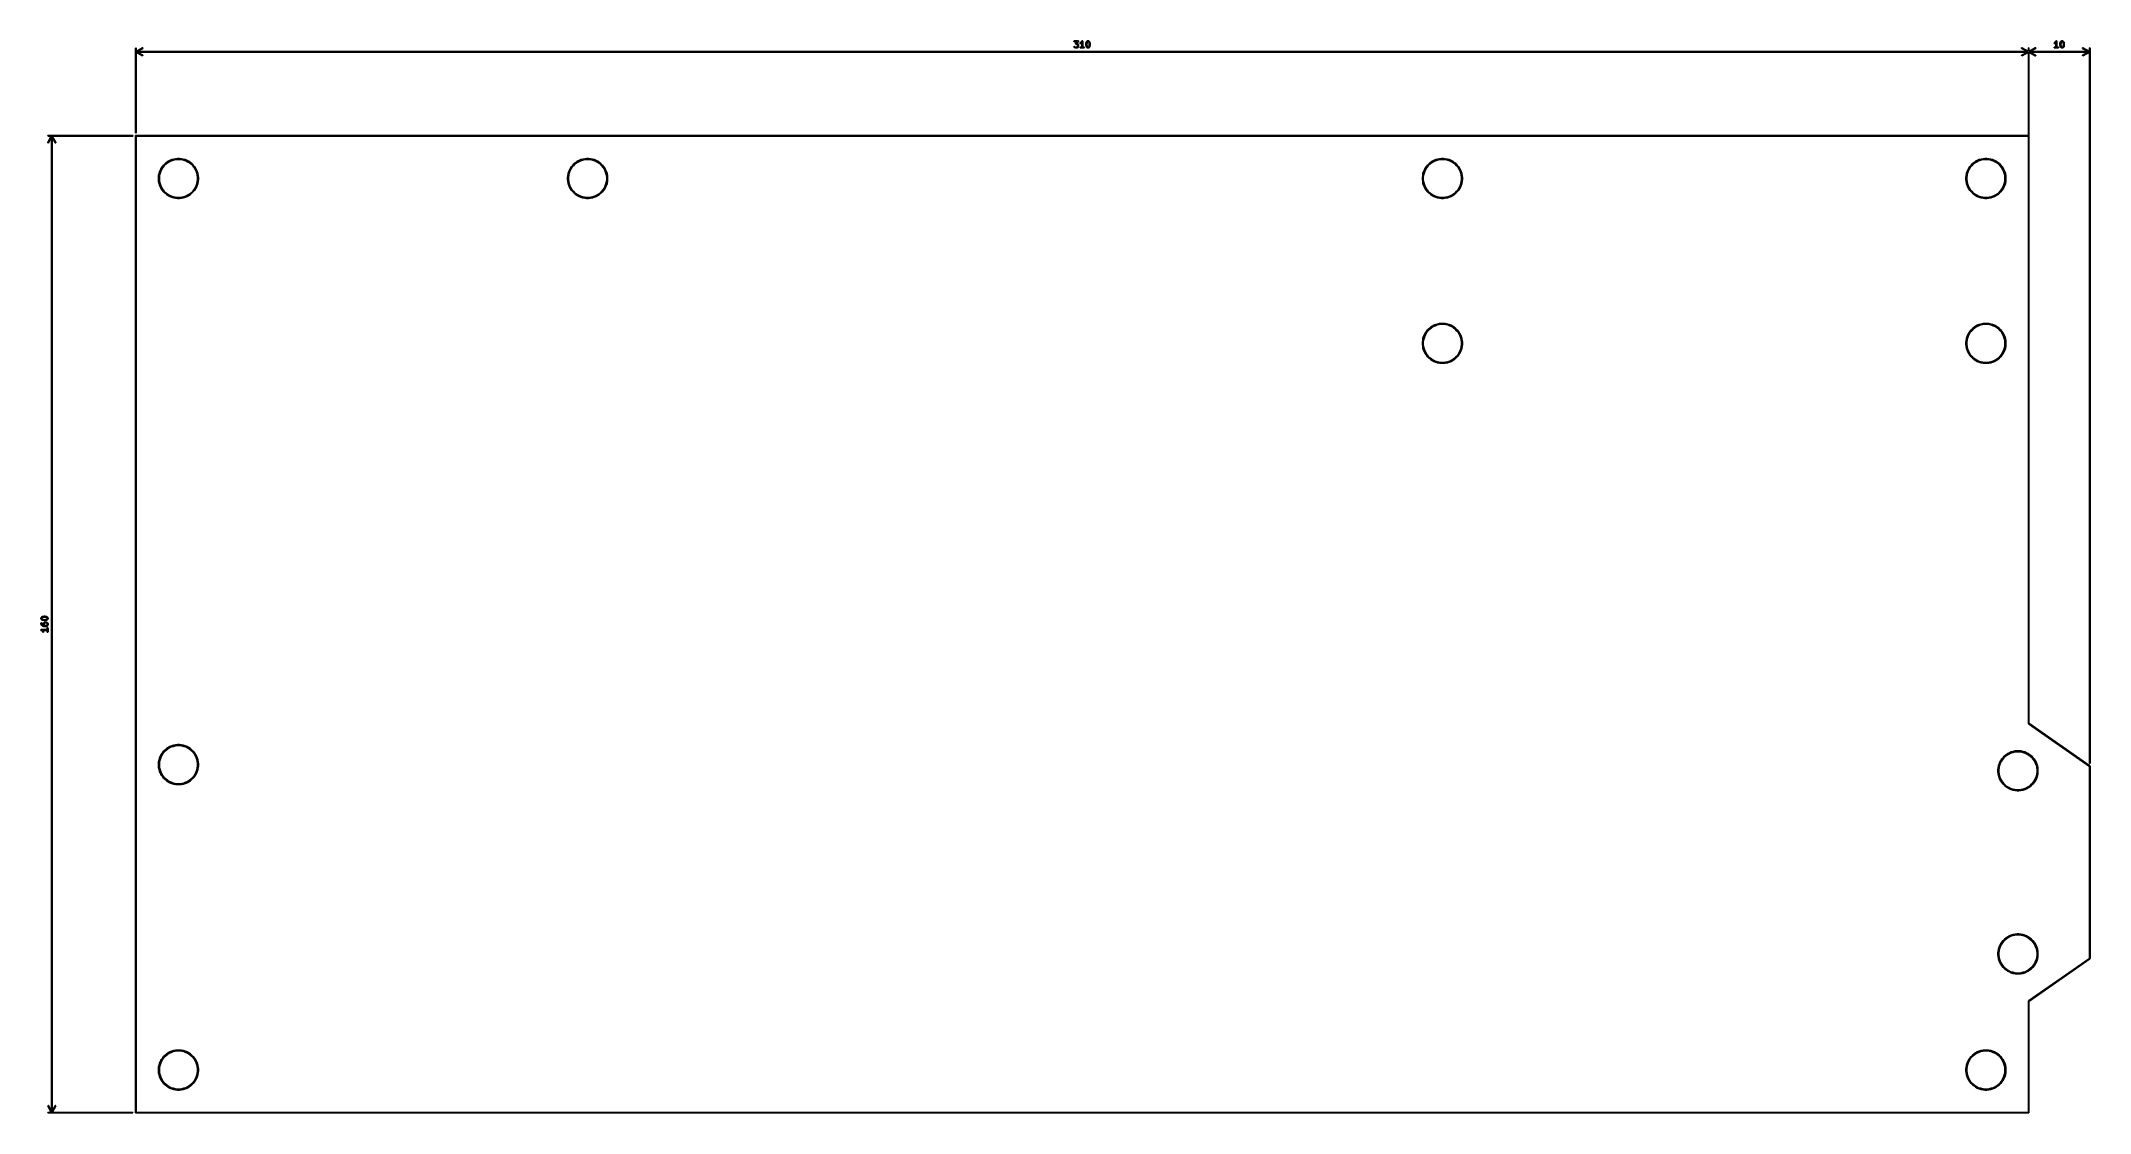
# Model space of a CAD drawing. Extents: x 1 to 14.2, y -8.5 to -1.6.
import ezdxf

# ---------------------------------------------------------------- set-up
doc = ezdxf.new("R2010")
doc.units = 0
doc.header["$MEASUREMENT"] = 0
doc.layers.add('BLACK', color=7, linetype='CONTINUOUS')

msp = doc.modelspace()

# ---------------------------------------------------------------- linework, layer by layer
at = {"layer": 'BLACK', "linetype": 'CONTINUOUS'}
for p, q in [((7.655, -1.572), (7.656, -1.571)), ((7.655, -1.574), (7.655, -1.572)), ((7.656, -1.575), (7.655, -1.574)), ((7.656, -1.571), (7.657, -1.57)), ((7.656, -1.571), (7.656, -1.571)), ((7.657, -1.576), (7.656, -1.575)), ((7.656, -1.575), (7.656, -1.575)), ((7.657, -1.57), (7.658, -1.57)), ((7.658, -1.576), (7.657, -1.576)), ((7.658, -1.57), (7.682, -1.57)), ((7.676, -1.576), (7.658, -1.576)), ((7.667, -1.586), (7.676, -1.576)), ((7.685, -1.575), (7.676, -1.585)), ((7.676, -1.585), (7.676, -1.585)), ((7.682, -1.57), (7.683, -1.57)), ((7.683, -1.57), (7.683, -1.57)), ((7.683, -1.57), (7.683, -1.57)), ((7.683, -1.57), (7.683, -1.57)), ((7.683, -1.57), (7.683, -1.57)), ((7.683, -1.57), (7.684, -1.57)), ((7.684, -1.57), (7.684, -1.571)), ((7.684, -1.571), (7.684, -1.571)), ((7.684, -1.571), (7.684, -1.571)), ((7.684, -1.571), (7.685, -1.571)), ((7.685, -1.571), (7.685, -1.571)), ((7.685, -1.571), (7.685, -1.571)), ((7.685, -1.571), (7.685, -1.572)), ((7.685, -1.572), (7.685, -1.572)), ((7.685, -1.572), (7.685, -1.572)), ((7.685, -1.572), (7.685, -1.572)), ((7.685, -1.572), (7.685, -1.573)), ((7.685, -1.573), (7.685, -1.573)), ((7.685, -1.573), (7.685, -1.574)), ((7.685, -1.574), (7.685, -1.574)), ((7.685, -1.574), (7.685, -1.574)), ((7.685, -1.574), (7.685, -1.574)), ((7.685, -1.574), (7.685, -1.575)), ((7.685, -1.575), (7.685, -1.575)), ((7.685, -1.575), (7.685, -1.575)), ((7.685, -1.575), (7.685, -1.575)), ((7.694, -1.584), (7.695, -1.583)), ((7.695, -1.585), (7.694, -1.584)), ((7.695, -1.583), (7.696, -1.582)), ((7.695, -1.586), (7.695, -1.585)), ((7.696, -1.582), (7.699, -1.58)), ((7.696, -1.582), (7.696, -1.582)), ((7.699, -1.58), (7.703, -1.577)), ((7.702, -1.585), (7.699, -1.587)), ((7.703, -1.585), (7.702, -1.585)), ((7.703, -1.577), (7.706, -1.571)), ((7.706, -1.582), (7.703, -1.584)), ((7.703, -1.584), (7.703, -1.585)), ((7.703, -1.585), (7.703, -1.585)), ((7.703, -1.585), (7.703, -1.585)), ((7.703, -1.585), (7.703, -1.585)), ((7.703, -1.585), (7.703, -1.585)), ((7.706, -1.571), (7.706, -1.571)), ((7.706, -1.571), (7.706, -1.571)), ((7.706, -1.571), (7.706, -1.571)), ((7.706, -1.571), (7.707, -1.571)), ((7.706, -1.609), (7.706, -1.582)), ((7.707, -1.571), (7.707, -1.57)), ((7.707, -1.57), (7.708, -1.57)), ((7.707, -1.571), (7.707, -1.571)), ((7.707, -1.571), (7.707, -1.571)), ((7.708, -1.57), (7.708, -1.57)), ((7.708, -1.57), (7.708, -1.57)), ((7.708, -1.57), (7.708, -1.57)), ((7.708, -1.57), (7.709, -1.57)), ((7.709, -1.57), (7.709, -1.57)), ((7.709, -1.57), (7.71, -1.57)), ((7.709, -1.57), (7.709, -1.57)), ((7.71, -1.57), (7.71, -1.57)), ((7.71, -1.57), (7.71, -1.57)), ((7.71, -1.57), (7.71, -1.571)), ((7.71, -1.571), (7.711, -1.571)), ((7.711, -1.571), (7.711, -1.571)), ((7.711, -1.571), (7.711, -1.571)), ((7.711, -1.571), (7.711, -1.571)), ((7.711, -1.571), (7.711, -1.572)), ((7.711, -1.572), (7.711, -1.572)), ((7.711, -1.572), (7.711, -1.572)), ((7.711, -1.572), (7.712, -1.572)), ((7.712, -1.572), (7.712, -1.573)), ((7.712, -1.573), (7.712, -1.573)), ((7.712, -1.573), (7.712, -1.573)), ((7.712, -1.573), (7.712, -1.573)), ((7.712, -1.573), (7.712, -1.609)), ((7.732, -1.587), (7.734, -1.58)), ((7.734, -1.579), (7.736, -1.575)), ((7.734, -1.58), (7.734, -1.579)), ((7.734, -1.579), (7.734, -1.579)), ((7.734, -1.579), (7.734, -1.579)), ((7.734, -1.58), (7.734, -1.58)), ((7.734, -1.58), (7.734, -1.58)), ((7.734, -1.58), (7.734, -1.58)), ((7.736, -1.575), (7.736, -1.575)), ((7.736, -1.575), (7.736, -1.575)), ((7.736, -1.575), (7.736, -1.575)), ((7.736, -1.575), (7.736, -1.575)), ((7.736, -1.575), (7.736, -1.575)), ((7.736, -1.575), (7.737, -1.575)), ((7.737, -1.575), (7.738, -1.573)), ((7.738, -1.573), (7.739, -1.573)), ((7.74, -1.582), (7.738, -1.588)), ((7.739, -1.572), (7.743, -1.57)), ((7.739, -1.573), (7.739, -1.572)), ((7.739, -1.572), (7.739, -1.572)), ((7.739, -1.572), (7.739, -1.572)), ((7.739, -1.573), (7.739, -1.573)), ((7.739, -1.573), (7.739, -1.573)), ((7.741, -1.579), (7.74, -1.582)), ((7.742, -1.577), (7.741, -1.579)), ((7.745, -1.576), (7.742, -1.577)), ((7.743, -1.57), (7.744, -1.57)), ((7.744, -1.57), (7.744, -1.57)), ((7.744, -1.57), (7.744, -1.57)), ((7.744, -1.57), (7.744, -1.57)), ((7.744, -1.57), (7.748, -1.57)), ((7.747, -1.576), (7.745, -1.576)), ((7.75, -1.577), (7.747, -1.576)), ((7.748, -1.57), (7.749, -1.57)), ((7.749, -1.57), (7.749, -1.57)), ((7.749, -1.57), (7.749, -1.57)), ((7.749, -1.57), (7.749, -1.57)), ((7.749, -1.57), (7.753, -1.572)), ((7.751, -1.579), (7.75, -1.577)), ((7.753, -1.582), (7.751, -1.579)), ((7.753, -1.572), (7.753, -1.572)), ((7.753, -1.572), (7.753, -1.572)), ((7.753, -1.572), (7.754, -1.573)), ((7.754, -1.588), (7.753, -1.582)), ((7.754, -1.573), (7.754, -1.573)), ((7.754, -1.573), (7.754, -1.573)), ((7.754, -1.573), (7.754, -1.573)), ((7.754, -1.573), (7.756, -1.575)), ((7.756, -1.575), (7.756, -1.575)), ((7.756, -1.575), (7.756, -1.575)), ((7.756, -1.575), (7.756, -1.575)), ((7.756, -1.575), (7.756, -1.575)), ((7.756, -1.575), (7.756, -1.575)), ((7.756, -1.575), (7.756, -1.575)), ((7.756, -1.575), (7.758, -1.579)), ((7.758, -1.579), (7.758, -1.579)), ((7.758, -1.579), (7.758, -1.579)), ((7.758, -1.579), (7.758, -1.58)), ((7.758, -1.58), (7.758, -1.58)), ((7.758, -1.58), (7.758, -1.58)), ((7.758, -1.58), (7.758, -1.58)), ((7.758, -1.58), (7.76, -1.587)), ((13.975, -1.583), (13.976, -1.582)), ((13.975, -1.584), (13.975, -1.583)), ((13.975, -1.585), (13.975, -1.584)), ((13.976, -1.586), (13.975, -1.585)), ((13.976, -1.582), (13.977, -1.582)), ((13.977, -1.582), (13.98, -1.58)), ((13.983, -1.585), (13.979, -1.587)), ((13.98, -1.58), (13.983, -1.577)), ((13.983, -1.577), (13.987, -1.571)), ((13.984, -1.584), (13.983, -1.585)), ((13.983, -1.585), (13.983, -1.585)), ((13.983, -1.585), (13.983, -1.585)), ((13.983, -1.585), (13.983, -1.585)), ((13.983, -1.585), (13.983, -1.585)), ((13.983, -1.585), (13.983, -1.585)), ((13.986, -1.582), (13.984, -1.584)), ((13.986, -1.609), (13.986, -1.582)), ((13.987, -1.571), (13.988, -1.57)), ((13.987, -1.571), (13.987, -1.571)), ((13.987, -1.571), (13.987, -1.571)), ((13.987, -1.571), (13.987, -1.571)), ((13.987, -1.571), (13.987, -1.571)), ((13.987, -1.571), (13.987, -1.571)), ((13.987, -1.571), (13.987, -1.571)), ((13.988, -1.57), (13.988, -1.57)), ((13.988, -1.57), (13.988, -1.57)), ((13.988, -1.57), (13.989, -1.57)), ((13.989, -1.57), (13.99, -1.57)), ((13.989, -1.57), (13.989, -1.57)), ((13.989, -1.57), (13.989, -1.57)), ((13.989, -1.57), (13.989, -1.57)), ((13.99, -1.57), (13.99, -1.57)), ((13.99, -1.57), (13.99, -1.57)), ((13.99, -1.57), (13.99, -1.57)), ((13.99, -1.57), (13.991, -1.571)), ((13.991, -1.571), (13.991, -1.571)), ((13.991, -1.571), (13.991, -1.571)), ((13.991, -1.571), (13.991, -1.571)), ((13.991, -1.571), (13.992, -1.571)), ((13.992, -1.571), (13.992, -1.572)), ((13.992, -1.572), (13.992, -1.572)), ((13.992, -1.572), (13.992, -1.572)), ((13.992, -1.572), (13.992, -1.572)), ((13.992, -1.572), (13.992, -1.573)), ((13.992, -1.573), (13.992, -1.573)), ((13.992, -1.573), (13.992, -1.573)), ((13.992, -1.573), (13.992, -1.573)), ((13.992, -1.573), (13.992, -1.609)), ((14.013, -1.587), (14.014, -1.58)), ((14.014, -1.58), (14.015, -1.579)), ((14.014, -1.58), (14.014, -1.58)), ((14.014, -1.58), (14.014, -1.58)), ((14.014, -1.58), (14.014, -1.58)), ((14.015, -1.579), (14.016, -1.575)), ((14.015, -1.579), (14.015, -1.579)), ((14.015, -1.579), (14.015, -1.579)), ((14.016, -1.575), (14.017, -1.575)), ((14.017, -1.575), (14.019, -1.573)), ((14.017, -1.575), (14.017, -1.575)), ((14.017, -1.575), (14.017, -1.575)), ((14.017, -1.575), (14.017, -1.575)), ((14.017, -1.575), (14.017, -1.575)), ((14.017, -1.575), (14.017, -1.575)), ((14.02, -1.582), (14.018, -1.588)), ((14.019, -1.573), (14.019, -1.572)), ((14.019, -1.572), (14.019, -1.572)), ((14.019, -1.572), (14.02, -1.572)), ((14.019, -1.573), (14.019, -1.573)), ((14.019, -1.573), (14.019, -1.573)), ((14.019, -1.573), (14.019, -1.573)), ((14.02, -1.572), (14.023, -1.57)), ((14.022, -1.579), (14.02, -1.582)), ((14.023, -1.577), (14.022, -1.579)), ((14.023, -1.57), (14.024, -1.57)), ((14.025, -1.576), (14.023, -1.577)), ((14.024, -1.57), (14.024, -1.57)), ((14.024, -1.57), (14.024, -1.57)), ((14.024, -1.57), (14.025, -1.57)), ((14.025, -1.57), (14.028, -1.57)), ((14.028, -1.576), (14.025, -1.576)), ((14.028, -1.57), (14.029, -1.57)), ((14.03, -1.577), (14.028, -1.576)), ((14.029, -1.57), (14.029, -1.57)), ((14.029, -1.57), (14.029, -1.57)), ((14.029, -1.57), (14.03, -1.57)), ((14.03, -1.57), (14.034, -1.572)), ((14.032, -1.579), (14.03, -1.577)), ((14.033, -1.582), (14.032, -1.579)), ((14.035, -1.588), (14.033, -1.582)), ((14.034, -1.572), (14.034, -1.572)), ((14.034, -1.572), (14.034, -1.572)), ((14.034, -1.572), (14.034, -1.573)), ((14.034, -1.573), (14.034, -1.573)), ((14.034, -1.573), (14.034, -1.573)), ((14.034, -1.573), (14.034, -1.573)), ((14.034, -1.573), (14.036, -1.575)), ((14.036, -1.575), (14.036, -1.575)), ((14.036, -1.575), (14.036, -1.575)), ((14.036, -1.575), (14.037, -1.575)), ((14.037, -1.575), (14.037, -1.575)), ((14.037, -1.575), (14.037, -1.575)), ((14.037, -1.575), (14.037, -1.575)), ((14.037, -1.575), (14.039, -1.579)), ((14.039, -1.579), (14.039, -1.579)), ((14.039, -1.579), (14.039, -1.579)), ((14.039, -1.579), (14.039, -1.58)), ((14.039, -1.58), (14.039, -1.58)), ((14.039, -1.58), (14.039, -1.58)), ((14.039, -1.58), (14.039, -1.58)), ((14.039, -1.58), (14.041, -1.587)), ((1.604, -1.616), (1.606, -1.615)), ((1.604, -1.617), (1.604, -1.616)), ((1.604, -2.161), (1.604, -1.617)), ((1.606, -1.615), (1.607, -1.615)), ((1.607, -1.615), (1.608, -1.616)), ((1.608, -1.637), (1.65, -1.615)), ((1.608, -1.616), (1.608, -1.617)), ((1.608, -1.617), (1.608, -1.637)), ((1.65, -1.665), (1.608, -1.643)), ((1.608, -1.643), (1.608, -2.161)), ((1.652, -1.618), (1.614, -1.638)), ((1.614, -1.638), (13.803, -1.638)), ((13.803, -1.642), (1.614, -1.642)), ((1.614, -1.642), (1.652, -1.661)), ((1.65, -1.615), (1.65, -1.615)), ((1.65, -1.615), (1.652, -1.615)), ((1.652, -1.664), (1.65, -1.665)), ((1.65, -1.665), (1.65, -1.665)), ((1.652, -1.615), (1.653, -1.617)), ((1.653, -1.617), (1.652, -1.618)), ((1.652, -1.618), (1.652, -1.618)), ((1.652, -1.661), (1.652, -1.662)), ((1.652, -1.662), (1.653, -1.663)), ((1.653, -1.663), (1.652, -1.664)), ((7.655, -1.608), (7.656, -1.607)), ((7.655, -1.609), (7.655, -1.608)), ((7.656, -1.61), (7.655, -1.609)), ((7.656, -1.607), (7.656, -1.606)), ((7.656, -1.606), (7.657, -1.606)), ((7.656, -1.611), (7.656, -1.61)), ((7.658, -1.613), (7.656, -1.611)), ((7.657, -1.606), (7.659, -1.606)), ((7.659, -1.613), (7.658, -1.613)), ((7.658, -1.613), (7.658, -1.613)), ((7.658, -1.613), (7.658, -1.613)), ((7.658, -1.613), (7.658, -1.613)), ((7.658, -1.613), (7.658, -1.613)), ((7.658, -1.613), (7.658, -1.613)), ((7.659, -1.606), (7.66, -1.606)), ((7.662, -1.615), (7.659, -1.613)), ((7.66, -1.606), (7.66, -1.607)), ((7.66, -1.607), (7.662, -1.608)), ((7.662, -1.608), (7.664, -1.609)), ((7.663, -1.615), (7.662, -1.615)), ((7.664, -1.615), (7.663, -1.615)), ((7.663, -1.615), (7.663, -1.615)), ((7.663, -1.615), (7.663, -1.615)), ((7.664, -1.609), (7.674, -1.609)), ((7.675, -1.615), (7.664, -1.615)), ((7.666, -1.588), (7.666, -1.587)), ((7.666, -1.587), (7.667, -1.587)), ((7.666, -1.589), (7.666, -1.588)), ((7.666, -1.588), (7.666, -1.588)), ((7.666, -1.588), (7.666, -1.588)), ((7.667, -1.589), (7.666, -1.589)), ((7.666, -1.589), (7.666, -1.589)), ((7.666, -1.589), (7.666, -1.589)), ((7.667, -1.587), (7.667, -1.586)), ((7.667, -1.586), (7.667, -1.586)), ((7.667, -1.586), (7.667, -1.586)), ((7.667, -1.586), (7.667, -1.586)), ((7.667, -1.587), (7.667, -1.587)), ((7.667, -1.59), (7.667, -1.589)), ((7.668, -1.59), (7.667, -1.59)), ((7.667, -1.59), (7.667, -1.59)), ((7.667, -1.59), (7.667, -1.59)), ((7.667, -1.59), (7.667, -1.59)), ((7.668, -1.591), (7.668, -1.59)), ((7.669, -1.591), (7.668, -1.591)), ((7.668, -1.591), (7.668, -1.591)), ((7.668, -1.591), (7.668, -1.591)), ((7.674, -1.591), (7.669, -1.591)), ((7.669, -1.591), (7.669, -1.591)), ((7.669, -1.591), (7.669, -1.591)), ((7.669, -1.591), (7.669, -1.591)), ((7.669, -1.591), (7.669, -1.591)), ((7.677, -1.592), (7.674, -1.591)), ((7.674, -1.609), (7.677, -1.608)), ((7.676, -1.615), (7.675, -1.615)), ((7.675, -1.615), (7.675, -1.615)), ((7.676, -1.585), (7.68, -1.587)), ((7.68, -1.613), (7.676, -1.615)), ((7.676, -1.615), (7.676, -1.615)), ((7.676, -1.615), (7.676, -1.615)), ((7.678, -1.594), (7.677, -1.592)), ((7.677, -1.608), (7.678, -1.607)), ((7.679, -1.596), (7.678, -1.594)), ((7.678, -1.607), (7.679, -1.604)), ((7.679, -1.604), (7.679, -1.596)), ((7.68, -1.587), (7.68, -1.587)), ((7.68, -1.587), (7.68, -1.587)), ((7.68, -1.587), (7.68, -1.588)), ((7.68, -1.588), (7.68, -1.588)), ((7.68, -1.588), (7.681, -1.588)), ((7.681, -1.613), (7.68, -1.613)), ((7.68, -1.613), (7.68, -1.613)), ((7.68, -1.613), (7.68, -1.613)), ((7.68, -1.613), (7.68, -1.613)), ((7.68, -1.613), (7.68, -1.613)), ((7.681, -1.588), (7.681, -1.588)), ((7.681, -1.588), (7.683, -1.59)), ((7.683, -1.611), (7.681, -1.613)), ((7.681, -1.613), (7.681, -1.613)), ((7.683, -1.59), (7.683, -1.59)), ((7.683, -1.59), (7.683, -1.59)), ((7.683, -1.59), (7.683, -1.59)), ((7.683, -1.59), (7.683, -1.59)), ((7.683, -1.59), (7.683, -1.59)), ((7.683, -1.59), (7.683, -1.59)), ((7.683, -1.59), (7.685, -1.594)), ((7.685, -1.606), (7.683, -1.61)), ((7.683, -1.61), (7.683, -1.61)), ((7.683, -1.61), (7.683, -1.61)), ((7.683, -1.61), (7.683, -1.61)), ((7.683, -1.61), (7.683, -1.61)), ((7.683, -1.61), (7.683, -1.611)), ((7.683, -1.611), (7.683, -1.611)), ((7.685, -1.594), (7.685, -1.595)), ((7.685, -1.595), (7.685, -1.595)), ((7.685, -1.595), (7.685, -1.595)), ((7.685, -1.595), (7.685, -1.596)), ((7.685, -1.596), (7.685, -1.605)), ((7.685, -1.605), (7.685, -1.605)), ((7.685, -1.605), (7.685, -1.606)), ((7.685, -1.606), (7.685, -1.606)), ((7.685, -1.606), (7.685, -1.606)), ((7.696, -1.587), (7.695, -1.586)), ((7.695, -1.611), (7.696, -1.61)), ((7.695, -1.612), (7.695, -1.611)), ((7.695, -1.613), (7.695, -1.612)), ((7.695, -1.614), (7.695, -1.613)), ((7.696, -1.615), (7.695, -1.614)), ((7.697, -1.587), (7.696, -1.587)), ((7.696, -1.61), (7.697, -1.609)), ((7.697, -1.615), (7.696, -1.615)), ((7.698, -1.587), (7.697, -1.587)), ((7.697, -1.609), (7.697, -1.609)), ((7.697, -1.609), (7.706, -1.609)), ((7.72, -1.615), (7.697, -1.615)), ((7.697, -1.615), (7.697, -1.615)), ((7.699, -1.587), (7.698, -1.587)), ((7.712, -1.609), (7.72, -1.609)), ((7.72, -1.609), (7.72, -1.609)), ((7.72, -1.609), (7.722, -1.61)), ((7.722, -1.615), (7.72, -1.615)), ((7.72, -1.615), (7.72, -1.615)), ((7.722, -1.61), (7.722, -1.611)), ((7.722, -1.611), (7.723, -1.612)), ((7.723, -1.613), (7.722, -1.614)), ((7.722, -1.614), (7.722, -1.615)), ((7.723, -1.612), (7.723, -1.613)), ((7.732, -1.588), (7.732, -1.587)), ((7.732, -1.587), (7.732, -1.587)), ((7.732, -1.587), (7.732, -1.587)), ((7.732, -1.597), (7.732, -1.588)), ((7.732, -1.588), (7.732, -1.588)), ((7.732, -1.588), (7.732, -1.588)), ((7.732, -1.588), (7.732, -1.588)), ((7.732, -1.598), (7.732, -1.597)), ((7.732, -1.597), (7.732, -1.597)), ((7.734, -1.606), (7.732, -1.598)), ((7.732, -1.598), (7.732, -1.598)), ((7.732, -1.598), (7.732, -1.598)), ((7.732, -1.598), (7.732, -1.598)), ((7.732, -1.598), (7.732, -1.598)), ((7.736, -1.61), (7.734, -1.606)), ((7.734, -1.606), (7.734, -1.606)), ((7.734, -1.606), (7.734, -1.606)), ((7.734, -1.606), (7.734, -1.606)), ((7.734, -1.606), (7.734, -1.606)), ((7.734, -1.606), (7.734, -1.606)), ((7.734, -1.606), (7.734, -1.606)), ((7.736, -1.611), (7.736, -1.61)), ((7.736, -1.61), (7.736, -1.61)), ((7.736, -1.61), (7.736, -1.61)), ((7.736, -1.61), (7.736, -1.61)), ((7.736, -1.61), (7.736, -1.61)), ((7.737, -1.611), (7.736, -1.611)), ((7.738, -1.613), (7.737, -1.611)), ((7.738, -1.588), (7.738, -1.597)), ((7.738, -1.597), (7.74, -1.604)), ((7.739, -1.613), (7.738, -1.613)), ((7.743, -1.615), (7.739, -1.613)), ((7.739, -1.613), (7.739, -1.613)), ((7.739, -1.613), (7.739, -1.613)), ((7.739, -1.613), (7.739, -1.613)), ((7.739, -1.613), (7.739, -1.613)), ((7.739, -1.613), (7.739, -1.613)), ((7.74, -1.604), (7.741, -1.607)), ((7.741, -1.607), (7.742, -1.608)), ((7.742, -1.608), (7.745, -1.609)), ((7.744, -1.615), (7.743, -1.615)), ((7.748, -1.615), (7.744, -1.615)), ((7.744, -1.615), (7.744, -1.615)), ((7.744, -1.615), (7.744, -1.615)), ((7.744, -1.615), (7.744, -1.615)), ((7.745, -1.609), (7.747, -1.609)), ((7.747, -1.609), (7.75, -1.608)), ((7.749, -1.615), (7.748, -1.615)), ((7.753, -1.613), (7.749, -1.615)), ((7.749, -1.615), (7.749, -1.615)), ((7.749, -1.615), (7.749, -1.615)), ((7.749, -1.615), (7.749, -1.615)), ((7.75, -1.608), (7.751, -1.607)), ((7.751, -1.607), (7.753, -1.604)), ((7.753, -1.604), (7.754, -1.597)), ((7.754, -1.613), (7.753, -1.613)), ((7.753, -1.613), (7.753, -1.613)), ((7.753, -1.613), (7.753, -1.613)), ((7.754, -1.597), (7.754, -1.588)), ((7.756, -1.611), (7.754, -1.613)), ((7.754, -1.613), (7.754, -1.613)), ((7.754, -1.613), (7.754, -1.613)), ((7.754, -1.613), (7.754, -1.613)), ((7.758, -1.606), (7.756, -1.61)), ((7.756, -1.61), (7.756, -1.61)), ((7.756, -1.61), (7.756, -1.61)), ((7.756, -1.61), (7.756, -1.61)), ((7.756, -1.61), (7.756, -1.61)), ((7.756, -1.61), (7.756, -1.611)), ((7.756, -1.611), (7.756, -1.611)), ((7.76, -1.598), (7.758, -1.606)), ((7.758, -1.606), (7.758, -1.606)), ((7.758, -1.606), (7.758, -1.606)), ((7.758, -1.606), (7.758, -1.606)), ((7.758, -1.606), (7.758, -1.606)), ((7.758, -1.606), (7.758, -1.606)), ((7.758, -1.606), (7.758, -1.606)), ((7.76, -1.587), (7.76, -1.587)), ((7.76, -1.587), (7.76, -1.587)), ((7.76, -1.587), (7.76, -1.588)), ((7.76, -1.588), (7.76, -1.588)), ((7.76, -1.588), (7.76, -1.588)), ((7.76, -1.588), (7.76, -1.588)), ((7.76, -1.588), (7.76, -1.597)), ((7.76, -1.597), (7.76, -1.597)), ((7.76, -1.597), (7.76, -1.598)), ((7.76, -1.598), (7.76, -1.598)), ((7.76, -1.598), (7.76, -1.598)), ((7.76, -1.598), (7.76, -1.598)), ((7.76, -1.598), (7.76, -1.598)), ((13.765, -1.617), (13.765, -1.615)), ((13.765, -1.615), (13.767, -1.615)), ((13.765, -1.618), (13.765, -1.617)), ((13.766, -1.618), (13.765, -1.618)), ((13.765, -1.662), (13.766, -1.661)), ((13.765, -1.663), (13.765, -1.662)), ((13.765, -1.664), (13.765, -1.663)), ((13.767, -1.665), (13.765, -1.664)), ((13.803, -1.638), (13.766, -1.618)), ((13.766, -1.661), (13.803, -1.642)), ((13.767, -1.615), (13.768, -1.615)), ((13.768, -1.665), (13.767, -1.665)), ((13.768, -1.615), (13.809, -1.637)), ((13.809, -1.643), (13.768, -1.665)), ((13.809, -1.616), (13.81, -1.615)), ((13.809, -1.617), (13.809, -1.616)), ((13.809, -1.637), (13.809, -1.617)), ((13.809, -2.179), (13.809, -1.643)), ((13.81, -1.615), (13.812, -1.615)), ((13.812, -1.615), (13.813, -1.616)), ((13.813, -1.637), (13.854, -1.615)), ((13.813, -1.616), (13.813, -1.617)), ((13.813, -1.617), (13.813, -1.637)), ((13.854, -1.665), (13.813, -1.643)), ((13.813, -1.643), (13.813, -2.181)), ((13.856, -1.618), (13.819, -1.638)), ((13.819, -1.638), (14.197, -1.638)), ((14.197, -1.642), (13.819, -1.642)), ((13.819, -1.642), (13.856, -1.661)), ((13.854, -1.615), (13.855, -1.615)), ((13.855, -1.665), (13.854, -1.665)), ((13.855, -1.615), (13.857, -1.615)), ((13.857, -1.664), (13.855, -1.665)), ((13.857, -1.618), (13.856, -1.618)), ((13.856, -1.661), (13.857, -1.662)), ((13.857, -1.615), (13.857, -1.617)), ((13.857, -1.617), (13.857, -1.618)), ((13.857, -1.662), (13.857, -1.663)), ((13.857, -1.663), (13.857, -1.664)), ((13.975, -1.611), (13.976, -1.61)), ((13.975, -1.612), (13.975, -1.611)), ((13.975, -1.613), (13.975, -1.612)), ((13.975, -1.614), (13.975, -1.613)), ((13.976, -1.615), (13.975, -1.614)), ((13.976, -1.587), (13.976, -1.586)), ((13.978, -1.587), (13.976, -1.587)), ((13.976, -1.61), (13.977, -1.609)), ((13.977, -1.615), (13.976, -1.615)), ((13.977, -1.609), (13.978, -1.609)), ((13.978, -1.615), (13.977, -1.615)), ((13.979, -1.587), (13.978, -1.587)), ((13.978, -1.609), (13.986, -1.609)), ((14, -1.615), (13.978, -1.615)), ((13.979, -1.587), (13.979, -1.587)), ((13.992, -1.609), (14, -1.609)), ((14, -1.609), (14.001, -1.609)), ((14.001, -1.615), (14, -1.615)), ((14.001, -1.609), (14.002, -1.61)), ((14.002, -1.615), (14.001, -1.615)), ((14.002, -1.61), (14.003, -1.611)), ((14.003, -1.614), (14.002, -1.615)), ((14.003, -1.611), (14.003, -1.612)), ((14.003, -1.612), (14.003, -1.613)), ((14.003, -1.613), (14.003, -1.614)), ((14.012, -1.588), (14.012, -1.587)), ((14.012, -1.587), (14.012, -1.587)), ((14.012, -1.587), (14.013, -1.587)), ((14.012, -1.597), (14.012, -1.588)), ((14.012, -1.588), (14.012, -1.588)), ((14.012, -1.588), (14.012, -1.588)), ((14.012, -1.588), (14.012, -1.588)), ((14.012, -1.598), (14.012, -1.597)), ((14.012, -1.597), (14.012, -1.597)), ((14.013, -1.598), (14.012, -1.598)), ((14.012, -1.598), (14.012, -1.598)), ((14.012, -1.598), (14.012, -1.598)), ((14.012, -1.598), (14.012, -1.598)), ((14.014, -1.606), (14.013, -1.598)), ((14.015, -1.606), (14.014, -1.606)), ((14.014, -1.606), (14.014, -1.606)), ((14.014, -1.606), (14.014, -1.606)), ((14.014, -1.606), (14.014, -1.606)), ((14.016, -1.61), (14.015, -1.606)), ((14.015, -1.606), (14.015, -1.606)), ((14.015, -1.606), (14.015, -1.606)), ((14.017, -1.61), (14.016, -1.61)), ((14.017, -1.611), (14.017, -1.61)), ((14.017, -1.61), (14.017, -1.61)), ((14.017, -1.61), (14.017, -1.61)), ((14.017, -1.61), (14.017, -1.61)), ((14.019, -1.613), (14.017, -1.611)), ((14.017, -1.611), (14.017, -1.611)), ((14.018, -1.588), (14.018, -1.597)), ((14.018, -1.597), (14.02, -1.604)), ((14.02, -1.613), (14.019, -1.613)), ((14.019, -1.613), (14.019, -1.613)), ((14.019, -1.613), (14.019, -1.613)), ((14.019, -1.613), (14.019, -1.613)), ((14.019, -1.613), (14.019, -1.613)), ((14.019, -1.613), (14.019, -1.613)), ((14.02, -1.604), (14.022, -1.607)), ((14.023, -1.615), (14.02, -1.613)), ((14.022, -1.607), (14.023, -1.608)), ((14.023, -1.608), (14.025, -1.609)), ((14.024, -1.615), (14.023, -1.615)), ((14.025, -1.615), (14.024, -1.615)), ((14.024, -1.615), (14.024, -1.615)), ((14.024, -1.615), (14.024, -1.615)), ((14.025, -1.609), (14.028, -1.609)), ((14.028, -1.615), (14.025, -1.615)), ((14.028, -1.609), (14.03, -1.608)), ((14.029, -1.615), (14.028, -1.615)), ((14.03, -1.615), (14.029, -1.615)), ((14.029, -1.615), (14.029, -1.615)), ((14.029, -1.615), (14.029, -1.615)), ((14.03, -1.608), (14.032, -1.607)), ((14.034, -1.613), (14.03, -1.615)), ((14.032, -1.607), (14.033, -1.604)), ((14.033, -1.604), (14.035, -1.597)), ((14.036, -1.611), (14.034, -1.613)), ((14.034, -1.613), (14.034, -1.613)), ((14.034, -1.613), (14.034, -1.613)), ((14.034, -1.613), (14.034, -1.613)), ((14.034, -1.613), (14.034, -1.613)), ((14.034, -1.613), (14.034, -1.613)), ((14.034, -1.613), (14.034, -1.613)), ((14.035, -1.597), (14.035, -1.588)), ((14.037, -1.61), (14.036, -1.61)), ((14.036, -1.61), (14.036, -1.611)), ((14.036, -1.611), (14.036, -1.611)), ((14.039, -1.606), (14.037, -1.61)), ((14.037, -1.61), (14.037, -1.61)), ((14.037, -1.61), (14.037, -1.61)), ((14.037, -1.61), (14.037, -1.61)), ((14.041, -1.598), (14.039, -1.606)), ((14.039, -1.606), (14.039, -1.606)), ((14.039, -1.606), (14.039, -1.606)), ((14.039, -1.606), (14.039, -1.606)), ((14.039, -1.606), (14.039, -1.606)), ((14.039, -1.606), (14.039, -1.606)), ((14.039, -1.606), (14.039, -1.606)), ((14.041, -1.587), (14.041, -1.587)), ((14.041, -1.587), (14.041, -1.587)), ((14.041, -1.587), (14.041, -1.588)), ((14.041, -1.588), (14.041, -1.588)), ((14.041, -1.588), (14.041, -1.588)), ((14.041, -1.588), (14.041, -1.588)), ((14.041, -1.588), (14.041, -1.597)), ((14.041, -1.597), (14.041, -1.597)), ((14.041, -1.597), (14.041, -1.598)), ((14.041, -1.598), (14.041, -1.598)), ((14.041, -1.598), (14.041, -1.598)), ((14.041, -1.598), (14.041, -1.598)), ((14.041, -1.598), (14.041, -1.598)), ((14.158, -1.617), (14.159, -1.615)), ((14.159, -1.618), (14.158, -1.617)), ((14.158, -1.663), (14.159, -1.662)), ((14.159, -1.664), (14.158, -1.663)), ((14.159, -1.615), (14.161, -1.615)), ((14.197, -1.638), (14.159, -1.618)), ((14.159, -1.618), (14.159, -1.618)), ((14.159, -1.661), (14.197, -1.642)), ((14.159, -1.662), (14.159, -1.661)), ((14.161, -1.665), (14.159, -1.664)), ((14.161, -1.615), (14.203, -1.637)), ((14.161, -1.615), (14.161, -1.615)), ((14.203, -1.643), (14.161, -1.665)), ((14.161, -1.665), (14.161, -1.665)), ((14.203, -1.616), (14.204, -1.615)), ((14.203, -1.617), (14.203, -1.616)), ((14.203, -1.637), (14.203, -1.617)), ((14.203, -6.226), (14.203, -1.643)), ((14.204, -1.615), (14.205, -1.615)), ((14.205, -1.615), (14.207, -1.616)), ((14.207, -1.616), (14.207, -1.617)), ((14.207, -1.617), (14.207, -6.226)), ((1.04, -2.18), (1.041, -2.179)), ((1.04, -2.182), (1.04, -2.18)), ((1.041, -2.183), (1.04, -2.182)), ((1.04, -2.225), (1.062, -2.183)), ((1.04, -2.227), (1.04, -2.225)), ((1.04, -2.225), (1.04, -2.225)), ((1.042, -2.227), (1.04, -2.227)), ((1.041, -2.179), (1.042, -2.179)), ((1.042, -2.183), (1.041, -2.183)), ((1.042, -2.179), (1.587, -2.179)), ((1.062, -2.183), (1.042, -2.183)), ((1.043, -2.227), (1.042, -2.227)), ((1.044, -2.226), (1.043, -2.227)), ((1.063, -2.189), (1.044, -2.226)), ((1.063, -8.472), (1.063, -2.189)), ((1.086, -2.226), (1.067, -2.189)), ((1.067, -2.189), (1.067, -8.472)), ((1.587, -2.183), (1.068, -2.183)), ((1.068, -2.183), (1.09, -2.225)), ((1.087, -2.227), (1.086, -2.226)), ((1.088, -2.227), (1.087, -2.227)), ((1.09, -2.227), (1.088, -2.227)), ((1.09, -2.225), (1.09, -2.225)), ((1.09, -2.225), (1.09, -2.227)), ((1.587, -2.179), (1.588, -2.18)), ((1.587, -2.179), (1.587, -2.179)), ((1.588, -2.182), (1.587, -2.183)), ((1.587, -2.183), (1.587, -2.183)), ((1.588, -2.18), (1.588, -2.182)), ((1.604, -2.162), (1.604, -2.161)), ((1.606, -2.163), (1.604, -2.162)), ((1.604, -2.18), (1.606, -2.179)), ((1.604, -2.181), (1.604, -2.18)), ((1.604, -8.48), (1.604, -2.181)), ((1.607, -2.163), (1.606, -2.163)), ((1.606, -2.179), (1.606, -2.179)), ((1.606, -2.179), (13.809, -2.179)), ((1.608, -2.162), (1.607, -2.163)), ((1.608, -2.161), (1.608, -2.162)), ((1.608, -2.183), (1.608, -8.478)), ((13.809, -2.183), (1.608, -2.183)), ((13.809, -5.97), (13.809, -2.183)), ((13.813, -2.181), (13.813, -5.969)), ((1.778, -2.38), (1.786, -2.37)), ((1.79, -2.375), (1.781, -2.385)), ((1.786, -2.37), (1.795, -2.361)), ((1.8, -2.365), (1.79, -2.375)), ((1.795, -2.361), (1.805, -2.353)), ((1.811, -2.356), (1.8, -2.365)), ((1.805, -2.353), (1.816, -2.346)), ((1.822, -2.349), (1.811, -2.356)), ((1.816, -2.346), (1.827, -2.34)), ((1.835, -2.343), (1.822, -2.349)), ((1.827, -2.34), (1.838, -2.335)), ((1.848, -2.338), (1.835, -2.343)), ((1.838, -2.335), (1.851, -2.332)), ((1.861, -2.335), (1.848, -2.338)), ((1.851, -2.332), (1.863, -2.329)), ((1.875, -2.334), (1.861, -2.335)), ((1.863, -2.329), (1.876, -2.328)), ((1.889, -2.334), (1.875, -2.334)), ((1.876, -2.328), (1.888, -2.328)), ((1.888, -2.328), (1.901, -2.329)), ((1.903, -2.335), (1.889, -2.334)), ((1.901, -2.329), (1.913, -2.332)), ((1.916, -2.338), (1.903, -2.335)), ((1.913, -2.332), (1.925, -2.335)), ((1.929, -2.343), (1.916, -2.338)), ((1.925, -2.335), (1.937, -2.34)), ((1.941, -2.349), (1.929, -2.343)), ((1.937, -2.34), (1.948, -2.346)), ((1.953, -2.356), (1.941, -2.349)), ((1.948, -2.346), (1.959, -2.353)), ((1.964, -2.365), (1.953, -2.356)), ((1.959, -2.353), (1.968, -2.361)), ((1.974, -2.375), (1.964, -2.365)), ((1.968, -2.361), (1.977, -2.37)), ((1.982, -2.385), (1.974, -2.375)), ((1.977, -2.37), (1.985, -2.38)), ((4.416, -2.38), (4.424, -2.37)), ((4.428, -2.375), (4.419, -2.385)), ((4.424, -2.37), (4.433, -2.361)), ((4.438, -2.365), (4.428, -2.375)), ((4.433, -2.361), (4.443, -2.353)), ((4.448, -2.356), (4.438, -2.365)), ((4.443, -2.353), (4.453, -2.346)), ((4.46, -2.349), (4.448, -2.356)), ((4.453, -2.346), (4.465, -2.34)), ((4.473, -2.343), (4.46, -2.349)), ((4.465, -2.34), (4.476, -2.335)), ((4.486, -2.338), (4.473, -2.343)), ((4.476, -2.335), (4.488, -2.332)), ((4.499, -2.335), (4.486, -2.338)), ((4.488, -2.332), (4.501, -2.329)), ((4.513, -2.334), (4.499, -2.335)), ((4.501, -2.329), (4.513, -2.328)), ((4.513, -2.328), (4.526, -2.328)), ((4.527, -2.334), (4.513, -2.334)), ((4.526, -2.328), (4.539, -2.329)), ((4.54, -2.335), (4.527, -2.334)), ((4.539, -2.329), (4.551, -2.332)), ((4.554, -2.338), (4.54, -2.335)), ((4.551, -2.332), (4.563, -2.335)), ((4.567, -2.343), (4.554, -2.338)), ((4.563, -2.335), (4.575, -2.34)), ((4.579, -2.349), (4.567, -2.343)), ((4.575, -2.34), (4.586, -2.346)), ((4.591, -2.356), (4.579, -2.349)), ((4.586, -2.346), (4.596, -2.353)), ((4.602, -2.365), (4.591, -2.356)), ((4.596, -2.353), (4.606, -2.361)), ((4.612, -2.375), (4.602, -2.365)), ((4.606, -2.361), (4.615, -2.37)), ((4.62, -2.385), (4.612, -2.375)), ((4.615, -2.37), (4.623, -2.38)), ((9.928, -2.38), (9.936, -2.37)), ((9.94, -2.375), (9.931, -2.385)), ((9.936, -2.37), (9.945, -2.361)), ((9.949, -2.365), (9.94, -2.375)), ((9.945, -2.361), (9.955, -2.353)), ((9.96, -2.356), (9.949, -2.365)), ((9.955, -2.353), (9.965, -2.346)), ((9.972, -2.349), (9.96, -2.356)), ((9.965, -2.346), (9.976, -2.34)), ((9.984, -2.343), (9.972, -2.349)), ((9.976, -2.34), (9.988, -2.335)), ((9.997, -2.338), (9.984, -2.343)), ((9.988, -2.335), (10, -2.332)), ((10.011, -2.335), (9.997, -2.338)), ((10, -2.332), (10.013, -2.329)), ((10.025, -2.334), (10.011, -2.335)), ((10.013, -2.329), (10.025, -2.328)), ((10.025, -2.328), (10.038, -2.328)), ((10.038, -2.334), (10.025, -2.334)), ((10.038, -2.328), (10.05, -2.329)), ((10.052, -2.335), (10.038, -2.334)), ((10.05, -2.329), (10.063, -2.332)), ((10.066, -2.338), (10.052, -2.335)), ((10.063, -2.332), (10.075, -2.335)), ((10.079, -2.343), (10.066, -2.338)), ((10.075, -2.335), (10.087, -2.34)), ((10.091, -2.349), (10.079, -2.343)), ((10.087, -2.34), (10.098, -2.346)), ((10.103, -2.356), (10.091, -2.349)), ((10.098, -2.346), (10.108, -2.353)), ((10.114, -2.365), (10.103, -2.356)), ((10.108, -2.353), (10.118, -2.361)), ((10.123, -2.375), (10.114, -2.365)), ((10.118, -2.361), (10.127, -2.37)), ((10.132, -2.385), (10.123, -2.375)), ((10.127, -2.37), (10.135, -2.38)), ((13.432, -2.38), (13.44, -2.37)), ((13.444, -2.375), (13.435, -2.385)), ((13.44, -2.37), (13.449, -2.361)), ((13.453, -2.365), (13.444, -2.375)), ((13.449, -2.361), (13.459, -2.353)), ((13.464, -2.356), (13.453, -2.365)), ((13.459, -2.353), (13.469, -2.346)), ((13.476, -2.349), (13.464, -2.356)), ((13.469, -2.346), (13.48, -2.34)), ((13.488, -2.343), (13.476, -2.349)), ((13.48, -2.34), (13.492, -2.335)), ((13.501, -2.338), (13.488, -2.343)), ((13.492, -2.335), (13.504, -2.332)), ((13.515, -2.335), (13.501, -2.338)), ((13.504, -2.332), (13.517, -2.329)), ((13.529, -2.334), (13.515, -2.335)), ((13.517, -2.329), (13.529, -2.328)), ((13.529, -2.328), (13.542, -2.328)), ((13.542, -2.334), (13.529, -2.334)), ((13.542, -2.328), (13.554, -2.329)), ((13.556, -2.335), (13.542, -2.334)), ((13.554, -2.329), (13.567, -2.332)), ((13.57, -2.338), (13.556, -2.335)), ((13.567, -2.332), (13.579, -2.335)), ((13.583, -2.343), (13.57, -2.338)), ((13.579, -2.335), (13.591, -2.34)), ((13.595, -2.349), (13.583, -2.343)), ((13.591, -2.34), (13.602, -2.346)), ((13.607, -2.356), (13.595, -2.349)), ((13.602, -2.346), (13.612, -2.353)), ((13.618, -2.365), (13.607, -2.356)), ((13.612, -2.353), (13.622, -2.361)), ((13.627, -2.375), (13.618, -2.365)), ((13.622, -2.361), (13.631, -2.37)), ((13.636, -2.385), (13.627, -2.375)), ((13.631, -2.37), (13.639, -2.38)), ((1.753, -2.45), (1.754, -2.438)), ((1.753, -2.463), (1.753, -2.45)), ((1.753, -2.45), (1.753, -2.45)), ((1.754, -2.476), (1.753, -2.463)), ((1.754, -2.438), (1.757, -2.425)), ((1.757, -2.488), (1.754, -2.476)), ((1.757, -2.425), (1.76, -2.413)), ((1.76, -2.5), (1.757, -2.488)), ((1.76, -2.436), (1.759, -2.45)), ((1.759, -2.45), (1.759, -2.464)), ((1.759, -2.464), (1.76, -2.477)), ((1.76, -2.413), (1.765, -2.402)), ((1.763, -2.423), (1.76, -2.436)), ((1.76, -2.477), (1.763, -2.491)), ((1.765, -2.512), (1.76, -2.5)), ((1.768, -2.41), (1.763, -2.423)), ((1.763, -2.491), (1.768, -2.504)), ((1.765, -2.402), (1.771, -2.39)), ((1.774, -2.397), (1.768, -2.41)), ((1.768, -2.504), (1.774, -2.516)), ((1.771, -2.39), (1.778, -2.38)), ((1.781, -2.385), (1.774, -2.397)), ((1.99, -2.397), (1.982, -2.385)), ((1.985, -2.38), (1.992, -2.39)), ((1.996, -2.41), (1.99, -2.397)), ((1.99, -2.516), (1.996, -2.504)), ((1.992, -2.39), (1.998, -2.402)), ((2, -2.423), (1.996, -2.41)), ((1.996, -2.504), (2, -2.491)), ((1.998, -2.402), (2.003, -2.413)), ((2.003, -2.5), (1.998, -2.512)), ((2.003, -2.436), (2, -2.423)), ((2, -2.491), (2.003, -2.477)), ((2.003, -2.413), (2.007, -2.425)), ((2.005, -2.45), (2.003, -2.436)), ((2.003, -2.477), (2.005, -2.464)), ((2.007, -2.488), (2.003, -2.5)), ((2.005, -2.464), (2.005, -2.45)), ((2.007, -2.425), (2.009, -2.438)), ((2.009, -2.476), (2.007, -2.488)), ((2.009, -2.438), (2.011, -2.45)), ((2.011, -2.463), (2.009, -2.476)), ((2.011, -2.45), (2.011, -2.463)), ((4.391, -2.45), (4.392, -2.438)), ((4.391, -2.463), (4.391, -2.45)), ((4.391, -2.45), (4.391, -2.45)), ((4.392, -2.476), (4.391, -2.463)), ((4.392, -2.438), (4.395, -2.425)), ((4.395, -2.488), (4.392, -2.476)), ((4.395, -2.425), (4.398, -2.413)), ((4.398, -2.5), (4.395, -2.488)), ((4.398, -2.436), (4.397, -2.45)), ((4.397, -2.45), (4.397, -2.464)), ((4.397, -2.464), (4.398, -2.477)), ((4.398, -2.413), (4.403, -2.402)), ((4.401, -2.423), (4.398, -2.436)), ((4.398, -2.477), (4.401, -2.491)), ((4.403, -2.512), (4.398, -2.5)), ((4.406, -2.41), (4.401, -2.423)), ((4.401, -2.491), (4.406, -2.504)), ((4.403, -2.402), (4.409, -2.39)), ((4.412, -2.397), (4.406, -2.41)), ((4.406, -2.504), (4.412, -2.516)), ((4.409, -2.39), (4.416, -2.38)), ((4.419, -2.385), (4.412, -2.397)), ((4.628, -2.397), (4.62, -2.385)), ((4.623, -2.38), (4.63, -2.39)), ((4.634, -2.41), (4.628, -2.397)), ((4.628, -2.516), (4.634, -2.504)), ((4.63, -2.39), (4.636, -2.402)), ((4.638, -2.423), (4.634, -2.41)), ((4.634, -2.504), (4.638, -2.491)), ((4.636, -2.402), (4.641, -2.413)), ((4.641, -2.5), (4.636, -2.512)), ((4.641, -2.436), (4.638, -2.423)), ((4.638, -2.491), (4.641, -2.477)), ((4.641, -2.413), (4.645, -2.425)), ((4.643, -2.45), (4.641, -2.436)), ((4.641, -2.477), (4.643, -2.464)), ((4.645, -2.488), (4.641, -2.5)), ((4.643, -2.464), (4.643, -2.45)), ((4.645, -2.425), (4.647, -2.438)), ((4.647, -2.476), (4.645, -2.488)), ((4.647, -2.438), (4.648, -2.45)), ((4.648, -2.463), (4.647, -2.476)), ((4.648, -2.45), (4.648, -2.463)), ((9.903, -2.45), (9.904, -2.438)), ((9.903, -2.463), (9.903, -2.45)), ((9.903, -2.45), (9.903, -2.45)), ((9.904, -2.476), (9.903, -2.463)), ((9.904, -2.438), (9.906, -2.425)), ((9.906, -2.488), (9.904, -2.476)), ((9.906, -2.425), (9.91, -2.413)), ((9.91, -2.5), (9.906, -2.488)), ((9.91, -2.436), (9.908, -2.45)), ((9.908, -2.45), (9.908, -2.464)), ((9.908, -2.464), (9.91, -2.477)), ((9.91, -2.413), (9.915, -2.402)), ((9.913, -2.423), (9.91, -2.436)), ((9.91, -2.477), (9.913, -2.491)), ((9.915, -2.512), (9.91, -2.5)), ((9.918, -2.41), (9.913, -2.423)), ((9.913, -2.491), (9.918, -2.504)), ((9.915, -2.402), (9.921, -2.39)), ((9.924, -2.397), (9.918, -2.41)), ((9.918, -2.504), (9.924, -2.516)), ((9.921, -2.39), (9.928, -2.38)), ((9.931, -2.385), (9.924, -2.397)), ((10.139, -2.397), (10.132, -2.385)), ((10.135, -2.38), (10.142, -2.39)), ((10.145, -2.41), (10.139, -2.397)), ((10.139, -2.516), (10.145, -2.504)), ((10.142, -2.39), (10.148, -2.402)), ((10.15, -2.423), (10.145, -2.41)), ((10.145, -2.504), (10.15, -2.491)), ((10.148, -2.402), (10.153, -2.413)), ((10.153, -2.5), (10.148, -2.512)), ((10.153, -2.436), (10.15, -2.423)), ((10.15, -2.491), (10.153, -2.477)), ((10.153, -2.413), (10.157, -2.425)), ((10.155, -2.45), (10.153, -2.436)), ((10.153, -2.477), (10.155, -2.464)), ((10.157, -2.488), (10.153, -2.5)), ((10.155, -2.464), (10.155, -2.45)), ((10.157, -2.425), (10.159, -2.438)), ((10.159, -2.476), (10.157, -2.488)), ((10.159, -2.438), (10.16, -2.45)), ((10.16, -2.463), (10.159, -2.476)), ((10.16, -2.45), (10.16, -2.463)), ((13.407, -2.45), (13.408, -2.438)), ((13.407, -2.463), (13.407, -2.45)), ((13.407, -2.45), (13.407, -2.45)), ((13.408, -2.476), (13.407, -2.463)), ((13.408, -2.438), (13.41, -2.425)), ((13.41, -2.488), (13.408, -2.476)), ((13.41, -2.425), (13.414, -2.413)), ((13.414, -2.5), (13.41, -2.488)), ((13.414, -2.436), (13.412, -2.45)), ((13.412, -2.45), (13.412, -2.464)), ((13.412, -2.464), (13.414, -2.477)), ((13.414, -2.413), (13.419, -2.402)), ((13.417, -2.423), (13.414, -2.436)), ((13.414, -2.477), (13.417, -2.491)), ((13.419, -2.512), (13.414, -2.5)), ((13.422, -2.41), (13.417, -2.423)), ((13.417, -2.491), (13.422, -2.504)), ((13.419, -2.402), (13.425, -2.39)), ((13.428, -2.397), (13.422, -2.41)), ((13.422, -2.504), (13.428, -2.516)), ((13.425, -2.39), (13.432, -2.38)), ((13.435, -2.385), (13.428, -2.397)), ((13.643, -2.397), (13.636, -2.385)), ((13.639, -2.38), (13.646, -2.39)), ((13.649, -2.41), (13.643, -2.397)), ((13.643, -2.516), (13.649, -2.504)), ((13.646, -2.39), (13.652, -2.402)), ((13.654, -2.423), (13.649, -2.41)), ((13.649, -2.504), (13.654, -2.491)), ((13.652, -2.402), (13.657, -2.413)), ((13.657, -2.5), (13.652, -2.512)), ((13.657, -2.436), (13.654, -2.423)), ((13.654, -2.491), (13.657, -2.477)), ((13.657, -2.413), (13.661, -2.425)), ((13.658, -2.45), (13.657, -2.436)), ((13.657, -2.477), (13.658, -2.464)), ((13.661, -2.488), (13.657, -2.5)), ((13.658, -2.464), (13.658, -2.45)), ((13.661, -2.425), (13.663, -2.438)), ((13.663, -2.476), (13.661, -2.488)), ((13.663, -2.438), (13.664, -2.45)), ((13.664, -2.463), (13.663, -2.476)), ((13.664, -2.45), (13.664, -2.463)), ((1.771, -2.523), (1.765, -2.512)), ((1.778, -2.534), (1.771, -2.523)), ((1.774, -2.516), (1.781, -2.528)), ((1.786, -2.543), (1.778, -2.534)), ((1.781, -2.528), (1.79, -2.539)), ((1.795, -2.552), (1.786, -2.543)), ((1.79, -2.539), (1.8, -2.549)), ((1.805, -2.56), (1.795, -2.552)), ((1.8, -2.549), (1.811, -2.557)), ((1.816, -2.567), (1.805, -2.56)), ((1.811, -2.557), (1.822, -2.565)), ((1.827, -2.573), (1.816, -2.567)), ((1.822, -2.565), (1.835, -2.571)), ((1.838, -2.578), (1.827, -2.573)), ((1.835, -2.571), (1.848, -2.575)), ((1.851, -2.582), (1.838, -2.578)), ((1.848, -2.575), (1.861, -2.578)), ((1.863, -2.584), (1.851, -2.582)), ((1.861, -2.578), (1.875, -2.58)), ((1.876, -2.585), (1.863, -2.584)), ((1.875, -2.58), (1.889, -2.58)), ((1.888, -2.585), (1.876, -2.585)), ((1.901, -2.584), (1.888, -2.585)), ((1.889, -2.58), (1.903, -2.578)), ((1.913, -2.582), (1.901, -2.584)), ((1.903, -2.578), (1.916, -2.575)), ((1.925, -2.578), (1.913, -2.582)), ((1.916, -2.575), (1.929, -2.571)), ((1.937, -2.573), (1.925, -2.578)), ((1.929, -2.571), (1.941, -2.565)), ((1.948, -2.567), (1.937, -2.573)), ((1.941, -2.565), (1.953, -2.557)), ((1.959, -2.56), (1.948, -2.567)), ((1.953, -2.557), (1.964, -2.549)), ((1.968, -2.552), (1.959, -2.56)), ((1.964, -2.549), (1.974, -2.539)), ((1.977, -2.543), (1.968, -2.552)), ((1.974, -2.539), (1.982, -2.528)), ((1.985, -2.534), (1.977, -2.543)), ((1.982, -2.528), (1.99, -2.516)), ((1.992, -2.523), (1.985, -2.534)), ((1.998, -2.512), (1.992, -2.523)), ((4.409, -2.523), (4.403, -2.512)), ((4.416, -2.534), (4.409, -2.523)), ((4.412, -2.516), (4.419, -2.528)), ((4.424, -2.543), (4.416, -2.534)), ((4.419, -2.528), (4.428, -2.539)), ((4.433, -2.552), (4.424, -2.543)), ((4.428, -2.539), (4.438, -2.549)), ((4.443, -2.56), (4.433, -2.552)), ((4.438, -2.549), (4.448, -2.557)), ((4.453, -2.567), (4.443, -2.56)), ((4.448, -2.557), (4.46, -2.565)), ((4.465, -2.573), (4.453, -2.567)), ((4.46, -2.565), (4.473, -2.571)), ((4.476, -2.578), (4.465, -2.573)), ((4.473, -2.571), (4.486, -2.575)), ((4.488, -2.582), (4.476, -2.578)), ((4.486, -2.575), (4.499, -2.578)), ((4.501, -2.584), (4.488, -2.582)), ((4.499, -2.578), (4.513, -2.58)), ((4.513, -2.585), (4.501, -2.584)), ((4.513, -2.58), (4.527, -2.58)), ((4.526, -2.585), (4.513, -2.585)), ((4.539, -2.584), (4.526, -2.585)), ((4.527, -2.58), (4.54, -2.578)), ((4.551, -2.582), (4.539, -2.584)), ((4.54, -2.578), (4.554, -2.575)), ((4.563, -2.578), (4.551, -2.582)), ((4.554, -2.575), (4.567, -2.571)), ((4.575, -2.573), (4.563, -2.578)), ((4.567, -2.571), (4.579, -2.565)), ((4.586, -2.567), (4.575, -2.573)), ((4.579, -2.565), (4.591, -2.557)), ((4.596, -2.56), (4.586, -2.567)), ((4.591, -2.557), (4.602, -2.549)), ((4.606, -2.552), (4.596, -2.56)), ((4.602, -2.549), (4.612, -2.539)), ((4.615, -2.543), (4.606, -2.552)), ((4.612, -2.539), (4.62, -2.528)), ((4.623, -2.534), (4.615, -2.543)), ((4.62, -2.528), (4.628, -2.516)), ((4.63, -2.523), (4.623, -2.534)), ((4.636, -2.512), (4.63, -2.523)), ((9.921, -2.523), (9.915, -2.512)), ((9.928, -2.534), (9.921, -2.523)), ((9.924, -2.516), (9.931, -2.528)), ((9.936, -2.543), (9.928, -2.534)), ((9.931, -2.528), (9.94, -2.539)), ((9.945, -2.552), (9.936, -2.543)), ((9.94, -2.539), (9.949, -2.549)), ((9.955, -2.56), (9.945, -2.552)), ((9.949, -2.549), (9.96, -2.557)), ((9.965, -2.567), (9.955, -2.56)), ((9.96, -2.557), (9.972, -2.565)), ((9.976, -2.573), (9.965, -2.567)), ((9.972, -2.565), (9.984, -2.571)), ((9.988, -2.578), (9.976, -2.573)), ((9.984, -2.571), (9.997, -2.575)), ((10, -2.582), (9.988, -2.578)), ((9.997, -2.575), (10.011, -2.578)), ((10.013, -2.584), (10, -2.582)), ((10.011, -2.578), (10.025, -2.58)), ((10.025, -2.585), (10.013, -2.584)), ((10.025, -2.58), (10.038, -2.58)), ((10.038, -2.585), (10.025, -2.585)), ((10.038, -2.58), (10.052, -2.578)), ((10.05, -2.584), (10.038, -2.585)), ((10.063, -2.582), (10.05, -2.584)), ((10.052, -2.578), (10.066, -2.575)), ((10.075, -2.578), (10.063, -2.582)), ((10.066, -2.575), (10.079, -2.571)), ((10.087, -2.573), (10.075, -2.578)), ((10.079, -2.571), (10.091, -2.565)), ((10.098, -2.567), (10.087, -2.573)), ((10.091, -2.565), (10.103, -2.557)), ((10.108, -2.56), (10.098, -2.567)), ((10.103, -2.557), (10.114, -2.549)), ((10.118, -2.552), (10.108, -2.56)), ((10.114, -2.549), (10.123, -2.539)), ((10.127, -2.543), (10.118, -2.552)), ((10.123, -2.539), (10.132, -2.528)), ((10.135, -2.534), (10.127, -2.543)), ((10.132, -2.528), (10.139, -2.516)), ((10.142, -2.523), (10.135, -2.534)), ((10.148, -2.512), (10.142, -2.523)), ((13.425, -2.523), (13.419, -2.512)), ((13.432, -2.534), (13.425, -2.523)), ((13.428, -2.516), (13.435, -2.528)), ((13.44, -2.543), (13.432, -2.534)), ((13.435, -2.528), (13.444, -2.539)), ((13.449, -2.552), (13.44, -2.543)), ((13.444, -2.539), (13.453, -2.549)), ((13.459, -2.56), (13.449, -2.552)), ((13.453, -2.549), (13.464, -2.557)), ((13.469, -2.567), (13.459, -2.56)), ((13.464, -2.557), (13.476, -2.565)), ((13.48, -2.573), (13.469, -2.567)), ((13.476, -2.565), (13.488, -2.571)), ((13.492, -2.578), (13.48, -2.573)), ((13.488, -2.571), (13.501, -2.575)), ((13.504, -2.582), (13.492, -2.578)), ((13.501, -2.575), (13.515, -2.578)), ((13.517, -2.584), (13.504, -2.582)), ((13.515, -2.578), (13.529, -2.58)), ((13.529, -2.585), (13.517, -2.584)), ((13.529, -2.58), (13.542, -2.58)), ((13.542, -2.585), (13.529, -2.585)), ((13.542, -2.58), (13.556, -2.578)), ((13.554, -2.584), (13.542, -2.585)), ((13.567, -2.582), (13.554, -2.584)), ((13.556, -2.578), (13.57, -2.575)), ((13.579, -2.578), (13.567, -2.582)), ((13.57, -2.575), (13.583, -2.571)), ((13.591, -2.573), (13.579, -2.578)), ((13.583, -2.571), (13.595, -2.565)), ((13.602, -2.567), (13.591, -2.573)), ((13.595, -2.565), (13.607, -2.557)), ((13.612, -2.56), (13.602, -2.567)), ((13.607, -2.557), (13.618, -2.549)), ((13.622, -2.552), (13.612, -2.56)), ((13.618, -2.549), (13.627, -2.539)), ((13.631, -2.543), (13.622, -2.552)), ((13.627, -2.539), (13.636, -2.528)), ((13.639, -2.534), (13.631, -2.543)), ((13.636, -2.528), (13.643, -2.516)), ((13.646, -2.523), (13.639, -2.534)), ((13.652, -2.512), (13.646, -2.523)), ((9.928, -3.443), (9.936, -3.433)), ((9.936, -3.433), (9.945, -3.424)), ((9.949, -3.428), (9.94, -3.438)), ((9.945, -3.424), (9.955, -3.416)), ((9.96, -3.419), (9.949, -3.428)), ((9.955, -3.416), (9.965, -3.409)), ((9.972, -3.412), (9.96, -3.419)), ((9.965, -3.409), (9.976, -3.403)), ((9.984, -3.406), (9.972, -3.412)), ((9.976, -3.403), (9.988, -3.398)), ((9.997, -3.401), (9.984, -3.406)), ((9.988, -3.398), (10, -3.395)), ((10.011, -3.398), (9.997, -3.401)), ((10, -3.395), (10.013, -3.392)), ((10.025, -3.397), (10.011, -3.398)), ((10.013, -3.392), (10.025, -3.391)), ((10.025, -3.391), (10.038, -3.391)), ((10.038, -3.397), (10.025, -3.397)), ((10.038, -3.391), (10.05, -3.392)), ((10.052, -3.398), (10.038, -3.397)), ((10.05, -3.392), (10.063, -3.395)), ((10.066, -3.401), (10.052, -3.398)), ((10.063, -3.395), (10.075, -3.398)), ((10.079, -3.406), (10.066, -3.401)), ((10.075, -3.398), (10.087, -3.403)), ((10.091, -3.412), (10.079, -3.406)), ((10.087, -3.403), (10.098, -3.409)), ((10.103, -3.419), (10.091, -3.412)), ((10.098, -3.409), (10.108, -3.416)), ((10.114, -3.428), (10.103, -3.419)), ((10.108, -3.416), (10.118, -3.424)), ((10.123, -3.438), (10.114, -3.428)), ((10.118, -3.424), (10.127, -3.433)), ((10.127, -3.433), (10.135, -3.443)), ((13.432, -3.443), (13.44, -3.433)), ((13.44, -3.433), (13.449, -3.424)), ((13.453, -3.428), (13.444, -3.438)), ((13.449, -3.424), (13.459, -3.416)), ((13.464, -3.419), (13.453, -3.428)), ((13.459, -3.416), (13.469, -3.409)), ((13.476, -3.412), (13.464, -3.419)), ((13.469, -3.409), (13.48, -3.403)), ((13.488, -3.406), (13.476, -3.412)), ((13.48, -3.403), (13.492, -3.398)), ((13.501, -3.401), (13.488, -3.406)), ((13.492, -3.398), (13.504, -3.395)), ((13.515, -3.398), (13.501, -3.401)), ((13.504, -3.395), (13.517, -3.392)), ((13.529, -3.397), (13.515, -3.398)), ((13.517, -3.392), (13.529, -3.391)), ((13.529, -3.391), (13.542, -3.391)), ((13.542, -3.397), (13.529, -3.397)), ((13.542, -3.391), (13.554, -3.392)), ((13.556, -3.398), (13.542, -3.397)), ((13.554, -3.392), (13.567, -3.395)), ((13.57, -3.401), (13.556, -3.398)), ((13.567, -3.395), (13.579, -3.398)), ((13.583, -3.406), (13.57, -3.401)), ((13.579, -3.398), (13.591, -3.403)), ((13.595, -3.412), (13.583, -3.406)), ((13.591, -3.403), (13.602, -3.409)), ((13.607, -3.419), (13.595, -3.412)), ((13.602, -3.409), (13.612, -3.416)), ((13.618, -3.428), (13.607, -3.419)), ((13.612, -3.416), (13.622, -3.424)), ((13.627, -3.438), (13.618, -3.428)), ((13.622, -3.424), (13.631, -3.433)), ((13.631, -3.433), (13.639, -3.443)), ((9.903, -3.513), (9.904, -3.501)), ((9.903, -3.526), (9.903, -3.513)), ((9.903, -3.513), (9.903, -3.513)), ((9.904, -3.539), (9.903, -3.526)), ((9.904, -3.501), (9.906, -3.488)), ((9.906, -3.551), (9.904, -3.539)), ((9.906, -3.488), (9.91, -3.476)), ((9.91, -3.563), (9.906, -3.551)), ((9.91, -3.499), (9.908, -3.513)), ((9.908, -3.513), (9.908, -3.527)), ((9.908, -3.527), (9.91, -3.54)), ((9.91, -3.476), (9.915, -3.465)), ((9.913, -3.486), (9.91, -3.499)), ((9.91, -3.54), (9.913, -3.554)), ((9.915, -3.575), (9.91, -3.563)), ((9.918, -3.473), (9.913, -3.486)), ((9.913, -3.554), (9.918, -3.567)), ((9.915, -3.465), (9.921, -3.453)), ((9.924, -3.46), (9.918, -3.473)), ((9.918, -3.567), (9.924, -3.579)), ((9.921, -3.453), (9.928, -3.443)), ((9.931, -3.448), (9.924, -3.46)), ((9.94, -3.438), (9.931, -3.448)), ((10.132, -3.448), (10.123, -3.438)), ((10.139, -3.46), (10.132, -3.448)), ((10.135, -3.443), (10.142, -3.453)), ((10.145, -3.473), (10.139, -3.46)), ((10.139, -3.579), (10.145, -3.567)), ((10.142, -3.453), (10.148, -3.465)), ((10.15, -3.486), (10.145, -3.473)), ((10.145, -3.567), (10.15, -3.554)), ((10.148, -3.465), (10.153, -3.476)), ((10.153, -3.563), (10.148, -3.575)), ((10.153, -3.499), (10.15, -3.486)), ((10.15, -3.554), (10.153, -3.54)), ((10.153, -3.476), (10.157, -3.488)), ((10.155, -3.513), (10.153, -3.499)), ((10.153, -3.54), (10.155, -3.527)), ((10.157, -3.551), (10.153, -3.563)), ((10.155, -3.527), (10.155, -3.513)), ((10.157, -3.488), (10.159, -3.501)), ((10.159, -3.539), (10.157, -3.551)), ((10.159, -3.501), (10.16, -3.513)), ((10.16, -3.526), (10.159, -3.539)), ((10.16, -3.513), (10.16, -3.526)), ((13.407, -3.513), (13.408, -3.501)), ((13.407, -3.526), (13.407, -3.513)), ((13.407, -3.513), (13.407, -3.513)), ((13.408, -3.539), (13.407, -3.526)), ((13.408, -3.501), (13.41, -3.488)), ((13.41, -3.551), (13.408, -3.539)), ((13.41, -3.488), (13.414, -3.476)), ((13.414, -3.563), (13.41, -3.551)), ((13.414, -3.499), (13.412, -3.513)), ((13.412, -3.513), (13.412, -3.527)), ((13.412, -3.527), (13.414, -3.54)), ((13.414, -3.476), (13.419, -3.465)), ((13.417, -3.486), (13.414, -3.499)), ((13.414, -3.54), (13.417, -3.554)), ((13.419, -3.575), (13.414, -3.563)), ((13.422, -3.473), (13.417, -3.486)), ((13.417, -3.554), (13.422, -3.567)), ((13.419, -3.465), (13.425, -3.453)), ((13.428, -3.46), (13.422, -3.473)), ((13.422, -3.567), (13.428, -3.579)), ((13.425, -3.453), (13.432, -3.443)), ((13.435, -3.448), (13.428, -3.46)), ((13.444, -3.438), (13.435, -3.448)), ((13.636, -3.448), (13.627, -3.438)), ((13.643, -3.46), (13.636, -3.448)), ((13.639, -3.443), (13.646, -3.453)), ((13.649, -3.473), (13.643, -3.46)), ((13.643, -3.579), (13.649, -3.567)), ((13.646, -3.453), (13.652, -3.465)), ((13.654, -3.486), (13.649, -3.473)), ((13.649, -3.567), (13.654, -3.554)), ((13.652, -3.465), (13.657, -3.476)), ((13.657, -3.563), (13.652, -3.575)), ((13.657, -3.499), (13.654, -3.486)), ((13.654, -3.554), (13.657, -3.54)), ((13.657, -3.476), (13.661, -3.488)), ((13.658, -3.513), (13.657, -3.499)), ((13.657, -3.54), (13.658, -3.527)), ((13.661, -3.551), (13.657, -3.563)), ((13.658, -3.527), (13.658, -3.513)), ((13.661, -3.488), (13.663, -3.501)), ((13.663, -3.539), (13.661, -3.551)), ((13.663, -3.501), (13.664, -3.513)), ((13.664, -3.526), (13.663, -3.539)), ((13.664, -3.513), (13.664, -3.526)), ((9.921, -3.586), (9.915, -3.575)), ((9.928, -3.596), (9.921, -3.586)), ((9.924, -3.579), (9.931, -3.591)), ((9.936, -3.606), (9.928, -3.596)), ((9.931, -3.591), (9.94, -3.602)), ((9.945, -3.615), (9.936, -3.606)), ((9.94, -3.602), (9.949, -3.612)), ((9.955, -3.623), (9.945, -3.615)), ((9.949, -3.612), (9.96, -3.62)), ((9.965, -3.63), (9.955, -3.623)), ((9.96, -3.62), (9.972, -3.628)), ((9.976, -3.636), (9.965, -3.63)), ((9.972, -3.628), (9.984, -3.634)), ((9.988, -3.641), (9.976, -3.636)), ((9.984, -3.634), (9.997, -3.638)), ((10, -3.645), (9.988, -3.641)), ((9.997, -3.638), (10.011, -3.641)), ((10.013, -3.647), (10, -3.645)), ((10.011, -3.641), (10.025, -3.643)), ((10.025, -3.648), (10.013, -3.647)), ((10.025, -3.643), (10.038, -3.643)), ((10.038, -3.648), (10.025, -3.648)), ((10.038, -3.643), (10.052, -3.641)), ((10.05, -3.647), (10.038, -3.648)), ((10.063, -3.645), (10.05, -3.647)), ((10.052, -3.641), (10.066, -3.638)), ((10.075, -3.641), (10.063, -3.645)), ((10.066, -3.638), (10.079, -3.634)), ((10.087, -3.636), (10.075, -3.641)), ((10.079, -3.634), (10.091, -3.628)), ((10.098, -3.63), (10.087, -3.636)), ((10.091, -3.628), (10.103, -3.62)), ((10.108, -3.623), (10.098, -3.63)), ((10.103, -3.62), (10.114, -3.612)), ((10.118, -3.615), (10.108, -3.623)), ((10.114, -3.612), (10.123, -3.602)), ((10.127, -3.606), (10.118, -3.615)), ((10.123, -3.602), (10.132, -3.591)), ((10.135, -3.596), (10.127, -3.606)), ((10.132, -3.591), (10.139, -3.579)), ((10.142, -3.586), (10.135, -3.596)), ((10.148, -3.575), (10.142, -3.586)), ((13.425, -3.586), (13.419, -3.575)), ((13.432, -3.596), (13.425, -3.586)), ((13.428, -3.579), (13.435, -3.591)), ((13.44, -3.606), (13.432, -3.596)), ((13.435, -3.591), (13.444, -3.602)), ((13.449, -3.615), (13.44, -3.606)), ((13.444, -3.602), (13.453, -3.612)), ((13.459, -3.623), (13.449, -3.615)), ((13.453, -3.612), (13.464, -3.62)), ((13.469, -3.63), (13.459, -3.623)), ((13.464, -3.62), (13.476, -3.628)), ((13.48, -3.636), (13.469, -3.63)), ((13.476, -3.628), (13.488, -3.634)), ((13.492, -3.641), (13.48, -3.636)), ((13.488, -3.634), (13.501, -3.638)), ((13.504, -3.645), (13.492, -3.641)), ((13.501, -3.638), (13.515, -3.641)), ((13.517, -3.647), (13.504, -3.645)), ((13.515, -3.641), (13.529, -3.643)), ((13.529, -3.648), (13.517, -3.647)), ((13.529, -3.643), (13.542, -3.643)), ((13.542, -3.648), (13.529, -3.648)), ((13.542, -3.643), (13.556, -3.641)), ((13.554, -3.647), (13.542, -3.648)), ((13.567, -3.645), (13.554, -3.647)), ((13.556, -3.641), (13.57, -3.638)), ((13.579, -3.641), (13.567, -3.645)), ((13.57, -3.638), (13.583, -3.634)), ((13.591, -3.636), (13.579, -3.641)), ((13.583, -3.634), (13.595, -3.628)), ((13.602, -3.63), (13.591, -3.636)), ((13.595, -3.628), (13.607, -3.62)), ((13.612, -3.623), (13.602, -3.63)), ((13.607, -3.62), (13.618, -3.612)), ((13.622, -3.615), (13.612, -3.623)), ((13.618, -3.612), (13.627, -3.602)), ((13.631, -3.606), (13.622, -3.615)), ((13.627, -3.602), (13.636, -3.591)), ((13.639, -3.596), (13.631, -3.606)), ((13.636, -3.591), (13.643, -3.579)), ((13.646, -3.586), (13.639, -3.596)), ((13.652, -3.575), (13.646, -3.586)), ((0.998, -5.286), (1, -5.284)), ((1, -5.284), (1, -5.283)), ((1, -5.283), (1, -5.283)), ((1, -5.283), (1, -5.283)), ((1, -5.283), (1, -5.283)), ((1, -5.283), (1, -5.283)), ((1, -5.283), (1.001, -5.283)), ((1.001, -5.283), (1.004, -5.281)), ((1.004, -5.281), (1.004, -5.281)), ((1.004, -5.281), (1.004, -5.281)), ((1.004, -5.281), (1.005, -5.281)), ((1.005, -5.281), (1.013, -5.279)), ((1.005, -5.281), (1.005, -5.281)), ((1.005, -5.281), (1.005, -5.281)), ((1.005, -5.281), (1.005, -5.281)), ((1.013, -5.279), (1.013, -5.279)), ((1.013, -5.279), (1.013, -5.279)), ((1.013, -5.279), (1.013, -5.279)), ((1.013, -5.279), (1.013, -5.279)), ((1.013, -5.279), (1.013, -5.279)), ((1.013, -5.279), (1.013, -5.279)), ((1.013, -5.279), (1.023, -5.279)), ((1.023, -5.279), (1.023, -5.279)), ((1.023, -5.279), (1.023, -5.279)), ((1.023, -5.279), (1.023, -5.279)), ((1.023, -5.279), (1.023, -5.279)), ((1.023, -5.279), (1.023, -5.279)), ((1.023, -5.279), (1.031, -5.281)), ((1.023, -5.279), (1.023, -5.279)), ((1.031, -5.281), (1.031, -5.281)), ((1.031, -5.281), (1.031, -5.281)), ((1.031, -5.281), (1.031, -5.281)), ((1.031, -5.281), (1.031, -5.281)), ((1.031, -5.281), (1.031, -5.281)), ((1.031, -5.281), (1.031, -5.281)), ((1.031, -5.281), (1.035, -5.283)), ((1.035, -5.283), (1.035, -5.283)), ((1.035, -5.283), (1.035, -5.283)), ((1.035, -5.283), (1.036, -5.283)), ((1.036, -5.283), (1.036, -5.283)), ((1.036, -5.283), (1.036, -5.283)), ((1.036, -5.283), (1.036, -5.284)), ((1.036, -5.284), (1.038, -5.286)), ((0.995, -5.291), (0.996, -5.29)), ((0.995, -5.295), (0.995, -5.291)), ((0.995, -5.291), (0.995, -5.291)), ((0.995, -5.291), (0.995, -5.291)), ((0.995, -5.291), (0.995, -5.291)), ((0.995, -5.296), (0.995, -5.295)), ((0.996, -5.296), (0.995, -5.296)), ((0.995, -5.296), (0.995, -5.296)), ((0.995, -5.296), (0.995, -5.296)), ((0.995, -5.323), (0.996, -5.322)), ((0.995, -5.331), (0.995, -5.323)), ((0.995, -5.323), (0.995, -5.323)), ((0.996, -5.332), (0.995, -5.331)), ((0.995, -5.331), (0.995, -5.331)), ((0.995, -5.331), (0.995, -5.331)), ((0.995, -5.331), (0.995, -5.331)), ((0.995, -5.368), (0.995, -5.367)), ((0.995, -5.367), (0.995, -5.367)), ((0.995, -5.367), (0.996, -5.367)), ((0.995, -5.369), (0.995, -5.368)), ((0.995, -5.368), (0.995, -5.368)), ((0.995, -5.368), (0.995, -5.368)), ((0.995, -5.368), (0.995, -5.368)), ((0.996, -5.37), (0.995, -5.369)), ((0.995, -5.369), (0.995, -5.369)), ((0.995, -5.369), (0.995, -5.369)), ((0.996, -5.29), (0.997, -5.286)), ((0.997, -5.3), (0.996, -5.296)), ((0.996, -5.322), (0.997, -5.321)), ((0.997, -5.336), (0.996, -5.332)), ((0.996, -5.367), (0.996, -5.366)), ((0.996, -5.366), (0.996, -5.366)), ((0.996, -5.366), (0.996, -5.366)), ((0.996, -5.366), (0.997, -5.366)), ((0.996, -5.367), (0.996, -5.367)), ((0.997, -5.371), (0.996, -5.37)), ((0.996, -5.37), (0.996, -5.37)), ((0.996, -5.37), (0.996, -5.37)), ((0.996, -5.37), (0.996, -5.37)), ((0.997, -5.286), (0.998, -5.286)), ((0.998, -5.3), (0.997, -5.3)), ((0.997, -5.321), (0.998, -5.32)), ((0.998, -5.336), (0.997, -5.336)), ((0.997, -5.366), (0.997, -5.365)), ((0.997, -5.365), (0.997, -5.365)), ((0.997, -5.365), (0.998, -5.365)), ((0.997, -5.366), (0.997, -5.366)), ((1.002, -5.374), (0.997, -5.371)), ((0.997, -5.371), (0.997, -5.371)), ((0.997, -5.371), (0.997, -5.371)), ((0.997, -5.371), (0.997, -5.371)), ((0.998, -5.286), (0.998, -5.286)), ((0.998, -5.286), (0.998, -5.286)), ((0.998, -5.286), (0.998, -5.286)), ((0.998, -5.286), (0.998, -5.286)), ((0.998, -5.286), (0.998, -5.286)), ((0.998, -5.301), (0.998, -5.3)), ((0.998, -5.3), (0.998, -5.3)), ((1, -5.303), (0.998, -5.301)), ((0.998, -5.301), (0.998, -5.301)), ((0.998, -5.301), (0.998, -5.301)), ((0.998, -5.301), (0.998, -5.301)), ((0.998, -5.32), (0.999, -5.32)), ((0.998, -5.337), (0.998, -5.336)), ((0.998, -5.336), (0.998, -5.336)), ((0.998, -5.336), (0.998, -5.336)), ((0.998, -5.336), (0.998, -5.336)), ((0.998, -5.336), (0.998, -5.336)), ((1, -5.338), (0.998, -5.337)), ((0.998, -5.365), (0.998, -5.365)), ((0.998, -5.365), (0.998, -5.365)), ((0.998, -5.365), (0.998, -5.365)), ((0.998, -5.365), (0.998, -5.365)), ((0.998, -5.365), (1.035, -5.365)), ((0.999, -5.32), (1, -5.321)), ((1.001, -5.303), (1, -5.303)), ((1, -5.303), (1, -5.303)), ((1, -5.303), (1, -5.303)), ((1, -5.303), (1, -5.303)), ((1, -5.303), (1, -5.303)), ((1, -5.303), (1, -5.303)), ((1, -5.321), (1.001, -5.322)), ((1, -5.339), (1, -5.338)), ((1, -5.338), (1, -5.338)), ((1, -5.338), (1, -5.338)), ((1.006, -5.343), (1, -5.339)), ((1, -5.339), (1, -5.339)), ((1, -5.339), (1, -5.339)), ((1, -5.339), (1, -5.339)), ((1.003, -5.289), (1.001, -5.292)), ((1.001, -5.292), (1.001, -5.294)), ((1.001, -5.294), (1.003, -5.297)), ((1.004, -5.305), (1.001, -5.303)), ((1.001, -5.322), (1.001, -5.323)), ((1.001, -5.323), (1.001, -5.323)), ((1.001, -5.323), (1.001, -5.33)), ((1.001, -5.33), (1.003, -5.333)), ((1.005, -5.377), (1.002, -5.374)), ((1.004, -5.288), (1.003, -5.289)), ((1.003, -5.297), (1.004, -5.298)), ((1.003, -5.333), (1.004, -5.334)), ((1.007, -5.287), (1.004, -5.288)), ((1.004, -5.298), (1.007, -5.3)), ((1.005, -5.305), (1.004, -5.305)), ((1.004, -5.305), (1.004, -5.305)), ((1.004, -5.305), (1.004, -5.305)), ((1.004, -5.334), (1.009, -5.337)), ((1.013, -5.307), (1.005, -5.305)), ((1.005, -5.305), (1.005, -5.305)), ((1.005, -5.305), (1.005, -5.305)), ((1.005, -5.305), (1.005, -5.305)), ((1.007, -5.381), (1.005, -5.377)), ((1.007, -5.343), (1.006, -5.343)), ((1.006, -5.343), (1.006, -5.343)), ((1.006, -5.343), (1.006, -5.343)), ((1.006, -5.343), (1.006, -5.343)), ((1.006, -5.343), (1.006, -5.343)), ((1.014, -5.285), (1.007, -5.287)), ((1.007, -5.3), (1.014, -5.302)), ((1.014, -5.345), (1.007, -5.343)), ((1.007, -5.343), (1.007, -5.343)), ((1.035, -5.371), (1.007, -5.371)), ((1.007, -5.371), (1.01, -5.374)), ((1.008, -5.382), (1.007, -5.381)), ((1.007, -5.381), (1.007, -5.381)), ((1.009, -5.382), (1.008, -5.382)), ((1.009, -5.337), (1.012, -5.338)), ((1.01, -5.382), (1.009, -5.382)), ((1.01, -5.327), (1.01, -5.326)), ((1.01, -5.326), (1.01, -5.326)), ((1.01, -5.326), (1.01, -5.326)), ((1.01, -5.326), (1.011, -5.326)), ((1.01, -5.334), (1.01, -5.327)), ((1.01, -5.335), (1.01, -5.334)), ((1.011, -5.336), (1.01, -5.335)), ((1.01, -5.335), (1.01, -5.335)), ((1.01, -5.335), (1.01, -5.335)), ((1.01, -5.374), (1.01, -5.374)), ((1.01, -5.374), (1.01, -5.374)), ((1.01, -5.374), (1.01, -5.374)), ((1.01, -5.374), (1.01, -5.374)), ((1.01, -5.374), (1.01, -5.374)), ((1.01, -5.374), (1.01, -5.374)), ((1.01, -5.374), (1.012, -5.378)), ((1.011, -5.382), (1.01, -5.382)), ((1.011, -5.326), (1.012, -5.322)), ((1.012, -5.338), (1.011, -5.336)), ((1.012, -5.381), (1.011, -5.382)), ((1.012, -5.322), (1.013, -5.322)), ((1.012, -5.378), (1.012, -5.379)), ((1.012, -5.379), (1.012, -5.38)), ((1.012, -5.38), (1.012, -5.381)), ((1.023, -5.307), (1.013, -5.307)), ((1.013, -5.307), (1.013, -5.307)), ((1.013, -5.307), (1.013, -5.307)), ((1.013, -5.307), (1.013, -5.307)), ((1.013, -5.307), (1.013, -5.307)), ((1.013, -5.307), (1.013, -5.307)), ((1.013, -5.307), (1.013, -5.307)), ((1.013, -5.321), (1.015, -5.319)), ((1.013, -5.322), (1.013, -5.321)), ((1.013, -5.321), (1.013, -5.321)), ((1.013, -5.321), (1.013, -5.321)), ((1.013, -5.321), (1.013, -5.321)), ((1.013, -5.322), (1.013, -5.322)), ((1.022, -5.285), (1.014, -5.285)), ((1.014, -5.302), (1.022, -5.302)), ((1.015, -5.345), (1.014, -5.345)), ((1.014, -5.345), (1.014, -5.345)), ((1.015, -5.319), (1.015, -5.319)), ((1.015, -5.319), (1.015, -5.319)), ((1.015, -5.319), (1.015, -5.319)), ((1.015, -5.319), (1.015, -5.319)), ((1.015, -5.319), (1.015, -5.319)), ((1.015, -5.319), (1.016, -5.319)), ((1.03, -5.345), (1.015, -5.345)), ((1.015, -5.345), (1.015, -5.345)), ((1.015, -5.345), (1.015, -5.345)), ((1.015, -5.345), (1.015, -5.345)), ((1.015, -5.345), (1.015, -5.345)), ((1.016, -5.319), (1.019, -5.317)), ((1.018, -5.325), (1.016, -5.328)), ((1.016, -5.328), (1.016, -5.334)), ((1.016, -5.334), (1.018, -5.336)), ((1.019, -5.324), (1.018, -5.325)), ((1.018, -5.336), (1.019, -5.338)), ((1.019, -5.317), (1.02, -5.317)), ((1.021, -5.322), (1.019, -5.324)), ((1.019, -5.338), (1.021, -5.339)), ((1.02, -5.317), (1.02, -5.317)), ((1.02, -5.317), (1.02, -5.317)), ((1.02, -5.317), (1.021, -5.317)), ((1.021, -5.317), (1.03, -5.317)), ((1.029, -5.322), (1.021, -5.322)), ((1.021, -5.339), (1.029, -5.339)), ((1.029, -5.287), (1.022, -5.285)), ((1.022, -5.302), (1.029, -5.3)), ((1.031, -5.305), (1.023, -5.307)), ((1.023, -5.307), (1.023, -5.307)), ((1.023, -5.307), (1.023, -5.307)), ((1.023, -5.307), (1.023, -5.307)), ((1.023, -5.307), (1.023, -5.307)), ((1.023, -5.307), (1.023, -5.307)), ((1.023, -5.307), (1.023, -5.307)), ((1.032, -5.288), (1.029, -5.287)), ((1.029, -5.3), (1.032, -5.298)), ((1.032, -5.324), (1.029, -5.322)), ((1.029, -5.339), (1.032, -5.338)), ((1.03, -5.317), (1.031, -5.317)), ((1.031, -5.345), (1.03, -5.345)), ((1.035, -5.303), (1.031, -5.305)), ((1.031, -5.305), (1.031, -5.305)), ((1.031, -5.305), (1.031, -5.305)), ((1.031, -5.305), (1.031, -5.305)), ((1.031, -5.305), (1.031, -5.305)), ((1.031, -5.305), (1.031, -5.305)), ((1.031, -5.305), (1.031, -5.305)), ((1.031, -5.317), (1.031, -5.317)), ((1.031, -5.317), (1.031, -5.317)), ((1.031, -5.317), (1.031, -5.317)), ((1.031, -5.317), (1.035, -5.319)), ((1.035, -5.343), (1.031, -5.345)), ((1.031, -5.345), (1.031, -5.345)), ((1.031, -5.345), (1.031, -5.345)), ((1.031, -5.345), (1.031, -5.345)), ((1.033, -5.289), (1.032, -5.288)), ((1.032, -5.298), (1.033, -5.297)), ((1.033, -5.325), (1.032, -5.324)), ((1.032, -5.338), (1.033, -5.336)), ((1.035, -5.292), (1.033, -5.289)), ((1.033, -5.297), (1.035, -5.294)), ((1.035, -5.328), (1.033, -5.325)), ((1.033, -5.336), (1.035, -5.334)), ((1.035, -5.294), (1.035, -5.292)), ((1.036, -5.303), (1.035, -5.303)), ((1.035, -5.303), (1.035, -5.303)), ((1.035, -5.303), (1.035, -5.303)), ((1.035, -5.319), (1.035, -5.319)), ((1.035, -5.319), (1.035, -5.319)), ((1.035, -5.319), (1.036, -5.319)), ((1.035, -5.334), (1.035, -5.328)), ((1.036, -5.342), (1.035, -5.343)), ((1.035, -5.343), (1.035, -5.343)), ((1.035, -5.343), (1.035, -5.343)), ((1.035, -5.356), (1.035, -5.355)), ((1.035, -5.355), (1.036, -5.355)), ((1.035, -5.357), (1.035, -5.356)), ((1.035, -5.365), (1.035, -5.357)), ((1.035, -5.379), (1.035, -5.371)), ((1.035, -5.38), (1.035, -5.379)), ((1.035, -5.381), (1.035, -5.38)), ((1.036, -5.382), (1.035, -5.381)), ((1.038, -5.301), (1.036, -5.303)), ((1.036, -5.303), (1.036, -5.303)), ((1.036, -5.303), (1.036, -5.303)), ((1.036, -5.303), (1.036, -5.303)), ((1.036, -5.319), (1.036, -5.319)), ((1.036, -5.319), (1.036, -5.319)), ((1.036, -5.319), (1.036, -5.319)), ((1.036, -5.319), (1.038, -5.321)), ((1.038, -5.34), (1.036, -5.342)), ((1.036, -5.342), (1.036, -5.342)), ((1.036, -5.342), (1.036, -5.342)), ((1.036, -5.342), (1.036, -5.342)), ((1.036, -5.355), (1.037, -5.354)), ((1.037, -5.382), (1.036, -5.382)), ((1.037, -5.354), (1.038, -5.354)), ((1.038, -5.382), (1.037, -5.382)), ((1.038, -5.286), (1.038, -5.286)), ((1.038, -5.286), (1.038, -5.286)), ((1.038, -5.286), (1.038, -5.286)), ((1.038, -5.286), (1.038, -5.286)), ((1.038, -5.286), (1.038, -5.286)), ((1.038, -5.286), (1.038, -5.286)), ((1.038, -5.286), (1.04, -5.29)), ((1.04, -5.296), (1.038, -5.3)), ((1.038, -5.3), (1.038, -5.3)), ((1.038, -5.3), (1.038, -5.3)), ((1.038, -5.3), (1.038, -5.301)), ((1.038, -5.301), (1.038, -5.301)), ((1.038, -5.301), (1.038, -5.301)), ((1.038, -5.301), (1.038, -5.301)), ((1.038, -5.321), (1.038, -5.321)), ((1.038, -5.321), (1.038, -5.321)), ((1.038, -5.321), (1.038, -5.321)), ((1.038, -5.321), (1.038, -5.322)), ((1.038, -5.322), (1.038, -5.322)), ((1.038, -5.322), (1.038, -5.322)), ((1.038, -5.322), (1.04, -5.326)), ((1.04, -5.336), (1.038, -5.34)), ((1.038, -5.34), (1.038, -5.34)), ((1.038, -5.34), (1.038, -5.34)), ((1.038, -5.34), (1.038, -5.34)), ((1.038, -5.34), (1.038, -5.34)), ((1.038, -5.34), (1.038, -5.34)), ((1.038, -5.34), (1.038, -5.34)), ((1.038, -5.354), (1.039, -5.355)), ((1.039, -5.382), (1.038, -5.382)), ((1.039, -5.355), (1.04, -5.355)), ((1.04, -5.381), (1.039, -5.382)), ((1.04, -5.29), (1.04, -5.291)), ((1.04, -5.291), (1.04, -5.291)), ((1.04, -5.291), (1.04, -5.291)), ((1.04, -5.291), (1.041, -5.291)), ((1.041, -5.295), (1.04, -5.296)), ((1.04, -5.296), (1.04, -5.296)), ((1.04, -5.296), (1.04, -5.296)), ((1.04, -5.296), (1.04, -5.296)), ((1.04, -5.326), (1.04, -5.326)), ((1.04, -5.326), (1.04, -5.326)), ((1.04, -5.326), (1.04, -5.326)), ((1.04, -5.326), (1.041, -5.327)), ((1.041, -5.334), (1.04, -5.335)), ((1.04, -5.335), (1.04, -5.335)), ((1.04, -5.335), (1.04, -5.335)), ((1.04, -5.335), (1.04, -5.336)), ((1.04, -5.355), (1.04, -5.356)), ((1.04, -5.356), (1.041, -5.357)), ((1.041, -5.379), (1.04, -5.38)), ((1.04, -5.38), (1.04, -5.381)), ((1.041, -5.291), (1.041, -5.295)), ((1.041, -5.327), (1.041, -5.334)), ((1.041, -5.357), (1.041, -5.379)), ((13.809, -5.971), (13.809, -5.97)), ((13.809, -5.972), (13.809, -5.971)), ((13.809, -5.971), (13.809, -5.971)), ((13.81, -5.972), (13.809, -5.972)), ((14.203, -6.247), (13.81, -5.972)), ((13.813, -5.969), (14.206, -6.244)), ((1.754, -6.217), (1.757, -6.205)), ((1.757, -6.205), (1.76, -6.193)), ((1.76, -6.193), (1.765, -6.181)), ((1.763, -6.202), (1.76, -6.216)), ((1.768, -6.189), (1.763, -6.202)), ((1.765, -6.181), (1.771, -6.17)), ((1.774, -6.177), (1.768, -6.189)), ((1.771, -6.17), (1.778, -6.159)), ((1.781, -6.165), (1.774, -6.177)), ((1.778, -6.159), (1.786, -6.15)), ((1.79, -6.154), (1.781, -6.165)), ((1.786, -6.15), (1.795, -6.141)), ((1.8, -6.144), (1.79, -6.154)), ((1.795, -6.141), (1.805, -6.133)), ((1.811, -6.136), (1.8, -6.144)), ((1.805, -6.133), (1.816, -6.126)), ((1.822, -6.128), (1.811, -6.136)), ((1.816, -6.126), (1.827, -6.12)), ((1.835, -6.122), (1.822, -6.128)), ((1.827, -6.12), (1.838, -6.115)), ((1.848, -6.118), (1.835, -6.122)), ((1.838, -6.115), (1.851, -6.111)), ((1.861, -6.115), (1.848, -6.118)), ((1.851, -6.111), (1.863, -6.109)), ((1.875, -6.113), (1.861, -6.115)), ((1.863, -6.109), (1.876, -6.107)), ((1.889, -6.113), (1.875, -6.113)), ((1.876, -6.107), (1.888, -6.107)), ((1.888, -6.107), (1.901, -6.109)), ((1.903, -6.115), (1.889, -6.113)), ((1.901, -6.109), (1.913, -6.111)), ((1.916, -6.118), (1.903, -6.115)), ((1.913, -6.111), (1.925, -6.115)), ((1.929, -6.122), (1.916, -6.118)), ((1.925, -6.115), (1.937, -6.12)), ((1.941, -6.128), (1.929, -6.122)), ((1.937, -6.12), (1.948, -6.126)), ((1.953, -6.136), (1.941, -6.128)), ((1.948, -6.126), (1.959, -6.133)), ((1.964, -6.144), (1.953, -6.136)), ((1.959, -6.133), (1.968, -6.141)), ((1.974, -6.154), (1.964, -6.144)), ((1.968, -6.141), (1.977, -6.15)), ((1.982, -6.165), (1.974, -6.154)), ((1.977, -6.15), (1.985, -6.159)), ((1.99, -6.177), (1.982, -6.165)), ((1.985, -6.159), (1.992, -6.17)), ((1.996, -6.189), (1.99, -6.177)), ((1.992, -6.17), (1.998, -6.181)), ((2, -6.202), (1.996, -6.189)), ((1.998, -6.181), (2.003, -6.193)), ((2.003, -6.216), (2, -6.202)), ((2.003, -6.193), (2.007, -6.205)), ((2.007, -6.205), (2.009, -6.217)), ((13.626, -6.22), (13.632, -6.209)), ((13.632, -6.209), (13.639, -6.199)), ((13.642, -6.204), (13.634, -6.216)), ((13.639, -6.199), (13.647, -6.189)), ((13.65, -6.193), (13.642, -6.204)), ((13.647, -6.189), (13.656, -6.18)), ((13.66, -6.184), (13.65, -6.193)), ((13.656, -6.18), (13.665, -6.172)), ((13.671, -6.175), (13.66, -6.184)), ((13.665, -6.172), (13.676, -6.165)), ((13.683, -6.168), (13.671, -6.175)), ((13.676, -6.165), (13.687, -6.159)), ((13.695, -6.162), (13.683, -6.168)), ((13.687, -6.159), (13.699, -6.154)), ((13.708, -6.157), (13.695, -6.162)), ((13.699, -6.154), (13.711, -6.151)), ((13.721, -6.154), (13.708, -6.157)), ((13.711, -6.151), (13.723, -6.148)), ((13.735, -6.153), (13.721, -6.154)), ((13.723, -6.148), (13.736, -6.147)), ((13.749, -6.153), (13.735, -6.153)), ((13.736, -6.147), (13.748, -6.147)), ((13.748, -6.147), (13.761, -6.148)), ((13.763, -6.154), (13.749, -6.153)), ((13.761, -6.148), (13.773, -6.151)), ((13.776, -6.157), (13.763, -6.154)), ((13.773, -6.151), (13.786, -6.154)), ((13.789, -6.162), (13.776, -6.157)), ((13.786, -6.154), (13.797, -6.159)), ((13.802, -6.168), (13.789, -6.162)), ((13.797, -6.159), (13.808, -6.165)), ((13.813, -6.175), (13.802, -6.168)), ((13.808, -6.165), (13.819, -6.172)), ((13.824, -6.184), (13.813, -6.175)), ((13.819, -6.172), (13.829, -6.18)), ((13.834, -6.193), (13.824, -6.184)), ((13.829, -6.18), (13.838, -6.189)), ((13.843, -6.204), (13.834, -6.193)), ((13.838, -6.189), (13.846, -6.199)), ((13.85, -6.216), (13.843, -6.204)), ((13.846, -6.199), (13.853, -6.209)), ((13.853, -6.209), (13.859, -6.22)), ((1.753, -6.229), (1.754, -6.217)), ((1.753, -6.23), (1.753, -6.229)), ((1.753, -6.243), (1.753, -6.23)), ((1.754, -6.255), (1.753, -6.243)), ((1.757, -6.268), (1.754, -6.255)), ((1.76, -6.28), (1.757, -6.268)), ((1.76, -6.216), (1.759, -6.229)), ((1.759, -6.229), (1.759, -6.243)), ((1.759, -6.243), (1.76, -6.257)), ((1.76, -6.257), (1.763, -6.27)), ((1.765, -6.291), (1.76, -6.28)), ((1.763, -6.27), (1.768, -6.283)), ((1.771, -6.303), (1.765, -6.291)), ((1.768, -6.283), (1.774, -6.296)), ((1.778, -6.313), (1.771, -6.303)), ((1.774, -6.296), (1.781, -6.308)), ((1.786, -6.323), (1.778, -6.313)), ((1.781, -6.308), (1.79, -6.318)), ((1.795, -6.332), (1.786, -6.323)), ((1.79, -6.318), (1.8, -6.328)), ((1.805, -6.34), (1.795, -6.332)), ((1.8, -6.328), (1.811, -6.337)), ((1.816, -6.347), (1.805, -6.34)), ((1.811, -6.337), (1.822, -6.344)), ((1.941, -6.344), (1.953, -6.337)), ((1.959, -6.34), (1.948, -6.347)), ((1.953, -6.337), (1.964, -6.328)), ((1.968, -6.332), (1.959, -6.34)), ((1.964, -6.328), (1.974, -6.318)), ((1.977, -6.323), (1.968, -6.332)), ((1.974, -6.318), (1.982, -6.308)), ((1.985, -6.313), (1.977, -6.323)), ((1.982, -6.308), (1.99, -6.296)), ((1.992, -6.303), (1.985, -6.313)), ((1.99, -6.296), (1.996, -6.283)), ((1.998, -6.291), (1.992, -6.303)), ((1.996, -6.283), (2, -6.27)), ((2.003, -6.28), (1.998, -6.291)), ((2, -6.27), (2.003, -6.257)), ((2.005, -6.229), (2.003, -6.216)), ((2.003, -6.257), (2.005, -6.243)), ((2.007, -6.268), (2.003, -6.28)), ((2.005, -6.243), (2.005, -6.229)), ((2.009, -6.255), (2.007, -6.268)), ((2.009, -6.217), (2.011, -6.23)), ((2.011, -6.243), (2.009, -6.255)), ((2.011, -6.23), (2.011, -6.243)), ((13.613, -6.269), (13.615, -6.257)), ((13.613, -6.282), (13.613, -6.269)), ((13.613, -6.269), (13.613, -6.269)), ((13.615, -6.295), (13.613, -6.282)), ((13.615, -6.257), (13.617, -6.244)), ((13.617, -6.307), (13.615, -6.295)), ((13.617, -6.244), (13.621, -6.232)), ((13.621, -6.319), (13.617, -6.307)), ((13.621, -6.255), (13.619, -6.269)), ((13.619, -6.269), (13.619, -6.282)), ((13.619, -6.282), (13.621, -6.296)), ((13.621, -6.232), (13.626, -6.22)), ((13.624, -6.241), (13.621, -6.255)), ((13.621, -6.296), (13.624, -6.31)), ((13.626, -6.331), (13.621, -6.319)), ((13.628, -6.228), (13.624, -6.241)), ((13.624, -6.31), (13.628, -6.323)), ((13.632, -6.342), (13.626, -6.331)), ((13.634, -6.216), (13.628, -6.228)), ((13.628, -6.323), (13.634, -6.335)), ((13.634, -6.335), (13.642, -6.347)), ((13.843, -6.347), (13.85, -6.335)), ((13.856, -6.228), (13.85, -6.216)), ((13.85, -6.335), (13.856, -6.323)), ((13.859, -6.331), (13.853, -6.342)), ((13.861, -6.241), (13.856, -6.228)), ((13.856, -6.323), (13.861, -6.31)), ((13.859, -6.22), (13.864, -6.232)), ((13.864, -6.319), (13.859, -6.331)), ((13.864, -6.255), (13.861, -6.241)), ((13.861, -6.31), (13.864, -6.296)), ((13.864, -6.232), (13.867, -6.244)), ((13.865, -6.269), (13.864, -6.255)), ((13.864, -6.296), (13.865, -6.282)), ((13.867, -6.307), (13.864, -6.319)), ((13.865, -6.282), (13.865, -6.269)), ((13.867, -6.244), (13.87, -6.257)), ((13.87, -6.295), (13.867, -6.307)), ((13.87, -6.257), (13.871, -6.269)), ((13.871, -6.282), (13.87, -6.295)), ((13.871, -6.269), (13.871, -6.282)), ((14.203, -6.227), (14.203, -6.226)), ((14.204, -6.228), (14.203, -6.227)), ((14.203, -7.485), (14.203, -6.247)), ((14.205, -6.228), (14.204, -6.228)), ((14.207, -6.227), (14.205, -6.228)), ((14.206, -6.244), (14.206, -6.245)), ((14.206, -6.245), (14.206, -6.245)), ((14.206, -6.245), (14.207, -6.245)), ((14.207, -6.226), (14.207, -6.227)), ((14.207, -6.245), (14.207, -6.246)), ((14.207, -6.246), (14.207, -7.486)), ((1.827, -6.353), (1.816, -6.347)), ((1.822, -6.344), (1.835, -6.35)), ((1.838, -6.358), (1.827, -6.353)), ((1.835, -6.35), (1.848, -6.355)), ((1.851, -6.361), (1.838, -6.358)), ((1.848, -6.355), (1.861, -6.358)), ((1.863, -6.364), (1.851, -6.361)), ((1.861, -6.358), (1.875, -6.359)), ((1.876, -6.365), (1.863, -6.364)), ((1.875, -6.359), (1.889, -6.359)), ((1.888, -6.365), (1.876, -6.365)), ((1.901, -6.364), (1.888, -6.365)), ((1.889, -6.359), (1.903, -6.358)), ((1.913, -6.361), (1.901, -6.364)), ((1.903, -6.358), (1.916, -6.355)), ((1.925, -6.358), (1.913, -6.361)), ((1.916, -6.355), (1.929, -6.35)), ((1.937, -6.353), (1.925, -6.358)), ((1.929, -6.35), (1.941, -6.344)), ((1.948, -6.347), (1.937, -6.353)), ((13.639, -6.352), (13.632, -6.342)), ((13.647, -6.362), (13.639, -6.352)), ((13.642, -6.347), (13.65, -6.358)), ((13.656, -6.371), (13.647, -6.362)), ((13.65, -6.358), (13.66, -6.367)), ((13.665, -6.379), (13.656, -6.371)), ((13.66, -6.367), (13.671, -6.376)), ((13.676, -6.386), (13.665, -6.379)), ((13.671, -6.376), (13.683, -6.383)), ((13.687, -6.392), (13.676, -6.386)), ((13.683, -6.383), (13.695, -6.389)), ((13.699, -6.397), (13.687, -6.392)), ((13.695, -6.389), (13.708, -6.394)), ((13.711, -6.401), (13.699, -6.397)), ((13.708, -6.394), (13.721, -6.397)), ((13.723, -6.403), (13.711, -6.401)), ((13.721, -6.397), (13.735, -6.399)), ((13.736, -6.404), (13.723, -6.403)), ((13.735, -6.399), (13.749, -6.399)), ((13.748, -6.404), (13.736, -6.404)), ((13.761, -6.403), (13.748, -6.404)), ((13.749, -6.399), (13.763, -6.397)), ((13.773, -6.401), (13.761, -6.403)), ((13.763, -6.397), (13.776, -6.394)), ((13.786, -6.397), (13.773, -6.401)), ((13.776, -6.394), (13.789, -6.389)), ((13.797, -6.392), (13.786, -6.397)), ((13.789, -6.389), (13.802, -6.383)), ((13.808, -6.386), (13.797, -6.392)), ((13.802, -6.383), (13.813, -6.376)), ((13.819, -6.379), (13.808, -6.386)), ((13.813, -6.376), (13.824, -6.367)), ((13.829, -6.371), (13.819, -6.379)), ((13.824, -6.367), (13.834, -6.358)), ((13.838, -6.362), (13.829, -6.371)), ((13.834, -6.358), (13.843, -6.347)), ((13.846, -6.352), (13.838, -6.362)), ((13.853, -6.342), (13.846, -6.352)), ((13.626, -7.402), (13.632, -7.39)), ((13.634, -7.397), (13.628, -7.41)), ((13.632, -7.39), (13.639, -7.38)), ((13.642, -7.385), (13.634, -7.397)), ((13.639, -7.38), (13.647, -7.37)), ((13.65, -7.375), (13.642, -7.385)), ((13.647, -7.37), (13.656, -7.361)), ((13.66, -7.365), (13.65, -7.375)), ((13.656, -7.361), (13.665, -7.353)), ((13.671, -7.356), (13.66, -7.365)), ((13.665, -7.353), (13.676, -7.346)), ((13.683, -7.349), (13.671, -7.356)), ((13.676, -7.346), (13.687, -7.34)), ((13.695, -7.343), (13.683, -7.349)), ((13.687, -7.34), (13.699, -7.335)), ((13.708, -7.338), (13.695, -7.343)), ((13.699, -7.335), (13.711, -7.332)), ((13.721, -7.335), (13.708, -7.338)), ((13.711, -7.332), (13.723, -7.329)), ((13.735, -7.334), (13.721, -7.335)), ((13.723, -7.329), (13.736, -7.328)), ((13.749, -7.334), (13.735, -7.334)), ((13.736, -7.328), (13.748, -7.328)), ((13.748, -7.328), (13.761, -7.329)), ((13.763, -7.335), (13.749, -7.334)), ((13.761, -7.329), (13.773, -7.332)), ((13.776, -7.338), (13.763, -7.335)), ((13.773, -7.332), (13.786, -7.335)), ((13.789, -7.343), (13.776, -7.338)), ((13.786, -7.335), (13.797, -7.34)), ((13.802, -7.349), (13.789, -7.343)), ((13.797, -7.34), (13.808, -7.346)), ((13.813, -7.356), (13.802, -7.349)), ((13.808, -7.346), (13.819, -7.353)), ((13.824, -7.365), (13.813, -7.356)), ((13.819, -7.353), (13.829, -7.361)), ((13.834, -7.375), (13.824, -7.365)), ((13.829, -7.361), (13.838, -7.37)), ((13.843, -7.385), (13.834, -7.375)), ((13.838, -7.37), (13.846, -7.38)), ((13.85, -7.397), (13.843, -7.385)), ((13.846, -7.38), (13.853, -7.39)), ((13.856, -7.41), (13.85, -7.397)), ((13.853, -7.39), (13.859, -7.402)), ((13.613, -7.45), (13.615, -7.438)), ((13.613, -7.463), (13.613, -7.45)), ((13.613, -7.45), (13.613, -7.45)), ((13.615, -7.476), (13.613, -7.463)), ((13.615, -7.438), (13.617, -7.425)), ((13.617, -7.488), (13.615, -7.476)), ((13.617, -7.425), (13.621, -7.413)), ((13.621, -7.5), (13.617, -7.488)), ((13.621, -7.436), (13.619, -7.45)), ((13.619, -7.45), (13.619, -7.464)), ((13.619, -7.464), (13.621, -7.477)), ((13.621, -7.413), (13.626, -7.402)), ((13.624, -7.423), (13.621, -7.436)), ((13.621, -7.477), (13.624, -7.491)), ((13.626, -7.512), (13.621, -7.5)), ((13.628, -7.41), (13.624, -7.423)), ((13.624, -7.491), (13.628, -7.504)), ((13.632, -7.523), (13.626, -7.512)), ((13.628, -7.504), (13.634, -7.516)), ((13.639, -7.534), (13.632, -7.523)), ((13.634, -7.516), (13.642, -7.528)), ((13.642, -7.528), (13.65, -7.539)), ((13.81, -7.76), (14.203, -7.485)), ((14.206, -7.488), (13.813, -7.763)), ((13.834, -7.539), (13.843, -7.528)), ((13.843, -7.528), (13.85, -7.516)), ((13.853, -7.523), (13.846, -7.534)), ((13.85, -7.516), (13.856, -7.504)), ((13.859, -7.512), (13.853, -7.523)), ((13.861, -7.423), (13.856, -7.41)), ((13.856, -7.504), (13.861, -7.491)), ((13.859, -7.402), (13.864, -7.413)), ((13.864, -7.5), (13.859, -7.512)), ((13.864, -7.436), (13.861, -7.423)), ((13.861, -7.491), (13.864, -7.477)), ((13.864, -7.413), (13.867, -7.425)), ((13.865, -7.45), (13.864, -7.436)), ((13.864, -7.477), (13.865, -7.464)), ((13.867, -7.488), (13.864, -7.5)), ((13.865, -7.464), (13.865, -7.45)), ((13.867, -7.425), (13.87, -7.438)), ((13.87, -7.476), (13.867, -7.488)), ((13.87, -7.438), (13.871, -7.45)), ((13.871, -7.463), (13.87, -7.476)), ((13.871, -7.45), (13.871, -7.463)), ((14.207, -7.487), (14.206, -7.487)), ((14.206, -7.487), (14.206, -7.487)), ((14.206, -7.487), (14.206, -7.488)), ((14.207, -7.486), (14.207, -7.487)), ((13.647, -7.543), (13.639, -7.534)), ((13.656, -7.552), (13.647, -7.543)), ((13.65, -7.539), (13.66, -7.549)), ((13.665, -7.56), (13.656, -7.552)), ((13.66, -7.549), (13.671, -7.557)), ((13.676, -7.567), (13.665, -7.56)), ((13.671, -7.557), (13.683, -7.565)), ((13.687, -7.573), (13.676, -7.567)), ((13.683, -7.565), (13.695, -7.571)), ((13.699, -7.578), (13.687, -7.573)), ((13.695, -7.571), (13.708, -7.575)), ((13.711, -7.582), (13.699, -7.578)), ((13.708, -7.575), (13.721, -7.578)), ((13.723, -7.584), (13.711, -7.582)), ((13.721, -7.578), (13.735, -7.58)), ((13.736, -7.585), (13.723, -7.584)), ((13.735, -7.58), (13.749, -7.58)), ((13.748, -7.585), (13.736, -7.585)), ((13.761, -7.584), (13.748, -7.585)), ((13.749, -7.58), (13.763, -7.578)), ((13.773, -7.582), (13.761, -7.584)), ((13.763, -7.578), (13.776, -7.575)), ((13.786, -7.578), (13.773, -7.582)), ((13.776, -7.575), (13.789, -7.571)), ((13.797, -7.573), (13.786, -7.578)), ((13.789, -7.571), (13.802, -7.565)), ((13.808, -7.567), (13.797, -7.573)), ((13.802, -7.565), (13.813, -7.557)), ((13.819, -7.56), (13.808, -7.567)), ((13.813, -7.557), (13.824, -7.549)), ((13.829, -7.552), (13.819, -7.56)), ((13.824, -7.549), (13.834, -7.539)), ((13.838, -7.543), (13.829, -7.552)), ((13.846, -7.534), (13.838, -7.543)), ((13.809, -7.761), (13.81, -7.76)), ((13.809, -7.762), (13.809, -7.761)), ((13.809, -7.761), (13.809, -7.761)), ((13.809, -7.761), (13.809, -7.761)), ((13.809, -8.478), (13.809, -7.762)), ((13.813, -7.763), (13.813, -8.48)), ((1.753, -8.198), (1.754, -8.186)), ((1.754, -8.186), (1.757, -8.173)), ((1.757, -8.173), (1.76, -8.161)), ((1.76, -8.184), (1.759, -8.198)), ((1.76, -8.161), (1.765, -8.15)), ((1.763, -8.171), (1.76, -8.184)), ((1.768, -8.158), (1.763, -8.171)), ((1.765, -8.15), (1.771, -8.138)), ((1.774, -8.145), (1.768, -8.158)), ((1.771, -8.138), (1.778, -8.128)), ((1.781, -8.133), (1.774, -8.145)), ((1.778, -8.128), (1.786, -8.118)), ((1.79, -8.123), (1.781, -8.133)), ((1.786, -8.118), (1.795, -8.109)), ((1.8, -8.113), (1.79, -8.123)), ((1.795, -8.109), (1.805, -8.101)), ((1.811, -8.104), (1.8, -8.113)), ((1.805, -8.101), (1.816, -8.094)), ((1.822, -8.097), (1.811, -8.104)), ((1.816, -8.094), (1.827, -8.088)), ((1.835, -8.091), (1.822, -8.097)), ((1.827, -8.088), (1.838, -8.083)), ((1.848, -8.086), (1.835, -8.091)), ((1.838, -8.083), (1.851, -8.08)), ((1.861, -8.083), (1.848, -8.086)), ((1.851, -8.08), (1.863, -8.077)), ((1.875, -8.082), (1.861, -8.083)), ((1.863, -8.077), (1.876, -8.076)), ((1.889, -8.082), (1.875, -8.082)), ((1.876, -8.076), (1.888, -8.076)), ((1.888, -8.076), (1.901, -8.077)), ((1.903, -8.083), (1.889, -8.082)), ((1.901, -8.077), (1.913, -8.08)), ((1.916, -8.086), (1.903, -8.083)), ((1.913, -8.08), (1.925, -8.083)), ((1.929, -8.091), (1.916, -8.086)), ((1.925, -8.083), (1.937, -8.088)), ((1.941, -8.097), (1.929, -8.091)), ((1.937, -8.088), (1.948, -8.094)), ((1.953, -8.104), (1.941, -8.097)), ((1.948, -8.094), (1.959, -8.101)), ((1.964, -8.113), (1.953, -8.104)), ((1.959, -8.101), (1.968, -8.109)), ((1.974, -8.123), (1.964, -8.113)), ((1.968, -8.109), (1.977, -8.118)), ((1.982, -8.133), (1.974, -8.123)), ((1.977, -8.118), (1.985, -8.128)), ((1.99, -8.145), (1.982, -8.133)), ((1.985, -8.128), (1.992, -8.138)), ((1.996, -8.158), (1.99, -8.145)), ((1.992, -8.138), (1.998, -8.15)), ((2, -8.171), (1.996, -8.158)), ((1.998, -8.15), (2.003, -8.161)), ((2.003, -8.184), (2, -8.171)), ((2.003, -8.161), (2.007, -8.173)), ((2.005, -8.198), (2.003, -8.184)), ((2.007, -8.173), (2.009, -8.186)), ((2.009, -8.186), (2.011, -8.198)), ((13.407, -8.198), (13.408, -8.186)), ((13.408, -8.186), (13.41, -8.173)), ((13.41, -8.173), (13.414, -8.161)), ((13.414, -8.184), (13.412, -8.198)), ((13.414, -8.161), (13.419, -8.15)), ((13.417, -8.171), (13.414, -8.184)), ((13.422, -8.158), (13.417, -8.171)), ((13.419, -8.15), (13.425, -8.138)), ((13.428, -8.145), (13.422, -8.158)), ((13.425, -8.138), (13.432, -8.128)), ((13.435, -8.133), (13.428, -8.145)), ((13.432, -8.128), (13.44, -8.118)), ((13.444, -8.123), (13.435, -8.133)), ((13.44, -8.118), (13.449, -8.109)), ((13.453, -8.113), (13.444, -8.123)), ((13.449, -8.109), (13.459, -8.101)), ((13.464, -8.104), (13.453, -8.113)), ((13.459, -8.101), (13.469, -8.094)), ((13.476, -8.097), (13.464, -8.104)), ((13.469, -8.094), (13.48, -8.088)), ((13.488, -8.091), (13.476, -8.097)), ((13.48, -8.088), (13.492, -8.083)), ((13.501, -8.086), (13.488, -8.091)), ((13.492, -8.083), (13.504, -8.08)), ((13.515, -8.083), (13.501, -8.086)), ((13.504, -8.08), (13.517, -8.077)), ((13.529, -8.082), (13.515, -8.083)), ((13.517, -8.077), (13.529, -8.076)), ((13.529, -8.076), (13.542, -8.076)), ((13.542, -8.082), (13.529, -8.082)), ((13.542, -8.076), (13.554, -8.077)), ((13.556, -8.083), (13.542, -8.082)), ((13.554, -8.077), (13.567, -8.08)), ((13.57, -8.086), (13.556, -8.083)), ((13.567, -8.08), (13.579, -8.083)), ((13.583, -8.091), (13.57, -8.086)), ((13.579, -8.083), (13.591, -8.088)), ((13.595, -8.097), (13.583, -8.091)), ((13.591, -8.088), (13.602, -8.094)), ((13.607, -8.104), (13.595, -8.097)), ((13.602, -8.094), (13.612, -8.101)), ((13.618, -8.113), (13.607, -8.104)), ((13.612, -8.101), (13.622, -8.109)), ((13.627, -8.123), (13.618, -8.113)), ((13.622, -8.109), (13.631, -8.118)), ((13.636, -8.133), (13.627, -8.123)), ((13.631, -8.118), (13.639, -8.128)), ((13.643, -8.145), (13.636, -8.133)), ((13.639, -8.128), (13.646, -8.138)), ((13.649, -8.158), (13.643, -8.145)), ((13.646, -8.138), (13.652, -8.15)), ((13.654, -8.171), (13.649, -8.158)), ((13.652, -8.15), (13.657, -8.161)), ((13.657, -8.184), (13.654, -8.171)), ((13.657, -8.161), (13.661, -8.173)), ((13.658, -8.198), (13.657, -8.184)), ((13.661, -8.173), (13.663, -8.186)), ((13.663, -8.186), (13.664, -8.198)), ((1.753, -8.211), (1.753, -8.198)), ((1.753, -8.198), (1.753, -8.198)), ((1.754, -8.224), (1.753, -8.211)), ((1.757, -8.236), (1.754, -8.224)), ((1.76, -8.248), (1.757, -8.236)), ((1.759, -8.198), (1.759, -8.212)), ((1.759, -8.212), (1.76, -8.225)), ((1.76, -8.225), (1.763, -8.239)), ((1.765, -8.26), (1.76, -8.248)), ((1.763, -8.239), (1.768, -8.252)), ((1.771, -8.271), (1.765, -8.26)), ((1.768, -8.252), (1.774, -8.264)), ((1.778, -8.282), (1.771, -8.271)), ((1.774, -8.264), (1.781, -8.276)), ((1.786, -8.291), (1.778, -8.282)), ((1.781, -8.276), (1.79, -8.287)), ((1.795, -8.3), (1.786, -8.291)), ((1.79, -8.287), (1.8, -8.297)), ((1.805, -8.308), (1.795, -8.3)), ((1.8, -8.297), (1.811, -8.305)), ((1.816, -8.315), (1.805, -8.308)), ((1.811, -8.305), (1.822, -8.313)), ((1.827, -8.321), (1.816, -8.315)), ((1.822, -8.313), (1.835, -8.319)), ((1.838, -8.326), (1.827, -8.321)), ((1.835, -8.319), (1.848, -8.323)), ((1.848, -8.323), (1.861, -8.326)), ((1.903, -8.326), (1.916, -8.323)), ((1.916, -8.323), (1.929, -8.319)), ((1.937, -8.321), (1.925, -8.326)), ((1.929, -8.319), (1.941, -8.313)), ((1.948, -8.315), (1.937, -8.321)), ((1.941, -8.313), (1.953, -8.305)), ((1.959, -8.308), (1.948, -8.315)), ((1.953, -8.305), (1.964, -8.297)), ((1.968, -8.3), (1.959, -8.308)), ((1.964, -8.297), (1.974, -8.287)), ((1.977, -8.291), (1.968, -8.3)), ((1.974, -8.287), (1.982, -8.276)), ((1.985, -8.282), (1.977, -8.291)), ((1.982, -8.276), (1.99, -8.264)), ((1.992, -8.271), (1.985, -8.282)), ((1.99, -8.264), (1.996, -8.252)), ((1.998, -8.26), (1.992, -8.271)), ((1.996, -8.252), (2, -8.239)), ((2.003, -8.248), (1.998, -8.26)), ((2, -8.239), (2.003, -8.225)), ((2.003, -8.225), (2.005, -8.212)), ((2.007, -8.236), (2.003, -8.248)), ((2.005, -8.212), (2.005, -8.198)), ((2.009, -8.224), (2.007, -8.236)), ((2.011, -8.211), (2.009, -8.224)), ((2.011, -8.198), (2.011, -8.211)), ((13.407, -8.211), (13.407, -8.198)), ((13.407, -8.198), (13.407, -8.198)), ((13.408, -8.224), (13.407, -8.211)), ((13.41, -8.236), (13.408, -8.224)), ((13.414, -8.248), (13.41, -8.236)), ((13.412, -8.198), (13.412, -8.212)), ((13.412, -8.212), (13.414, -8.225)), ((13.414, -8.225), (13.417, -8.239)), ((13.419, -8.26), (13.414, -8.248)), ((13.417, -8.239), (13.422, -8.252)), ((13.425, -8.271), (13.419, -8.26)), ((13.422, -8.252), (13.428, -8.264)), ((13.432, -8.282), (13.425, -8.271)), ((13.428, -8.264), (13.435, -8.276)), ((13.44, -8.291), (13.432, -8.282)), ((13.435, -8.276), (13.444, -8.287)), ((13.449, -8.3), (13.44, -8.291)), ((13.444, -8.287), (13.453, -8.297)), ((13.459, -8.308), (13.449, -8.3)), ((13.453, -8.297), (13.464, -8.305)), ((13.469, -8.315), (13.459, -8.308)), ((13.464, -8.305), (13.476, -8.313)), ((13.48, -8.321), (13.469, -8.315)), ((13.476, -8.313), (13.488, -8.319)), ((13.492, -8.326), (13.48, -8.321)), ((13.488, -8.319), (13.501, -8.323)), ((13.501, -8.323), (13.515, -8.326)), ((13.556, -8.326), (13.57, -8.323)), ((13.57, -8.323), (13.583, -8.319)), ((13.591, -8.321), (13.579, -8.326)), ((13.583, -8.319), (13.595, -8.313)), ((13.602, -8.315), (13.591, -8.321)), ((13.595, -8.313), (13.607, -8.305)), ((13.612, -8.308), (13.602, -8.315)), ((13.607, -8.305), (13.618, -8.297)), ((13.622, -8.3), (13.612, -8.308)), ((13.618, -8.297), (13.627, -8.287)), ((13.631, -8.291), (13.622, -8.3)), ((13.627, -8.287), (13.636, -8.276)), ((13.639, -8.282), (13.631, -8.291)), ((13.636, -8.276), (13.643, -8.264)), ((13.646, -8.271), (13.639, -8.282)), ((13.643, -8.264), (13.649, -8.252)), ((13.652, -8.26), (13.646, -8.271)), ((13.649, -8.252), (13.654, -8.239)), ((13.657, -8.248), (13.652, -8.26)), ((13.654, -8.239), (13.657, -8.225)), ((13.657, -8.225), (13.658, -8.212)), ((13.661, -8.236), (13.657, -8.248)), ((13.658, -8.212), (13.658, -8.198)), ((13.663, -8.224), (13.661, -8.236)), ((13.664, -8.211), (13.663, -8.224)), ((13.664, -8.198), (13.664, -8.211)), ((1.04, -8.435), (1.042, -8.434)), ((1.04, -8.436), (1.04, -8.435)), ((1.04, -8.437), (1.04, -8.436)), ((1.062, -8.478), (1.04, -8.437)), ((1.042, -8.434), (1.043, -8.434)), ((1.043, -8.434), (1.044, -8.435)), ((1.044, -8.435), (1.063, -8.472)), ((1.067, -8.472), (1.086, -8.435)), ((1.09, -8.437), (1.068, -8.478)), ((1.086, -8.435), (1.087, -8.434)), ((1.087, -8.434), (1.088, -8.434)), ((1.088, -8.434), (1.09, -8.435)), ((1.09, -8.435), (1.09, -8.436)), ((1.09, -8.436), (1.09, -8.437)), ((1.851, -8.33), (1.838, -8.326)), ((1.863, -8.332), (1.851, -8.33)), ((1.861, -8.326), (1.875, -8.328)), ((1.876, -8.334), (1.863, -8.332)), ((1.875, -8.328), (1.889, -8.328)), ((1.888, -8.334), (1.876, -8.334)), ((1.901, -8.332), (1.888, -8.334)), ((1.889, -8.328), (1.903, -8.326)), ((1.913, -8.33), (1.901, -8.332)), ((1.925, -8.326), (1.913, -8.33)), ((13.504, -8.33), (13.492, -8.326)), ((13.517, -8.332), (13.504, -8.33)), ((13.515, -8.326), (13.529, -8.328)), ((13.529, -8.334), (13.517, -8.332)), ((13.529, -8.328), (13.542, -8.328)), ((13.542, -8.334), (13.529, -8.334)), ((13.542, -8.328), (13.556, -8.326)), ((13.554, -8.332), (13.542, -8.334)), ((13.567, -8.33), (13.554, -8.332)), ((13.579, -8.326), (13.567, -8.33)), ((1.04, -8.48), (1.041, -8.478)), ((1.04, -8.481), (1.04, -8.48)), ((1.041, -8.482), (1.04, -8.481)), ((1.041, -8.478), (1.042, -8.478)), ((1.042, -8.482), (1.041, -8.482)), ((1.042, -8.478), (1.062, -8.478)), ((1.587, -8.482), (1.042, -8.482)), ((1.068, -8.478), (1.587, -8.478)), ((1.587, -8.478), (1.587, -8.478)), ((1.587, -8.478), (1.588, -8.48)), ((1.588, -8.481), (1.587, -8.482)), ((1.587, -8.482), (1.587, -8.482)), ((1.588, -8.48), (1.588, -8.481)), ((1.604, -8.481), (1.604, -8.48)), ((1.606, -8.482), (1.604, -8.481)), ((13.811, -8.482), (1.606, -8.482)), ((1.606, -8.482), (1.606, -8.482)), ((1.608, -8.478), (13.809, -8.478)), ((13.812, -8.482), (13.811, -8.482)), ((13.813, -8.481), (13.812, -8.482)), ((13.813, -8.48), (13.813, -8.481))]:
    msp.add_line(p, q, dxfattribs=at)

doc.saveas('drawing.dxf')
